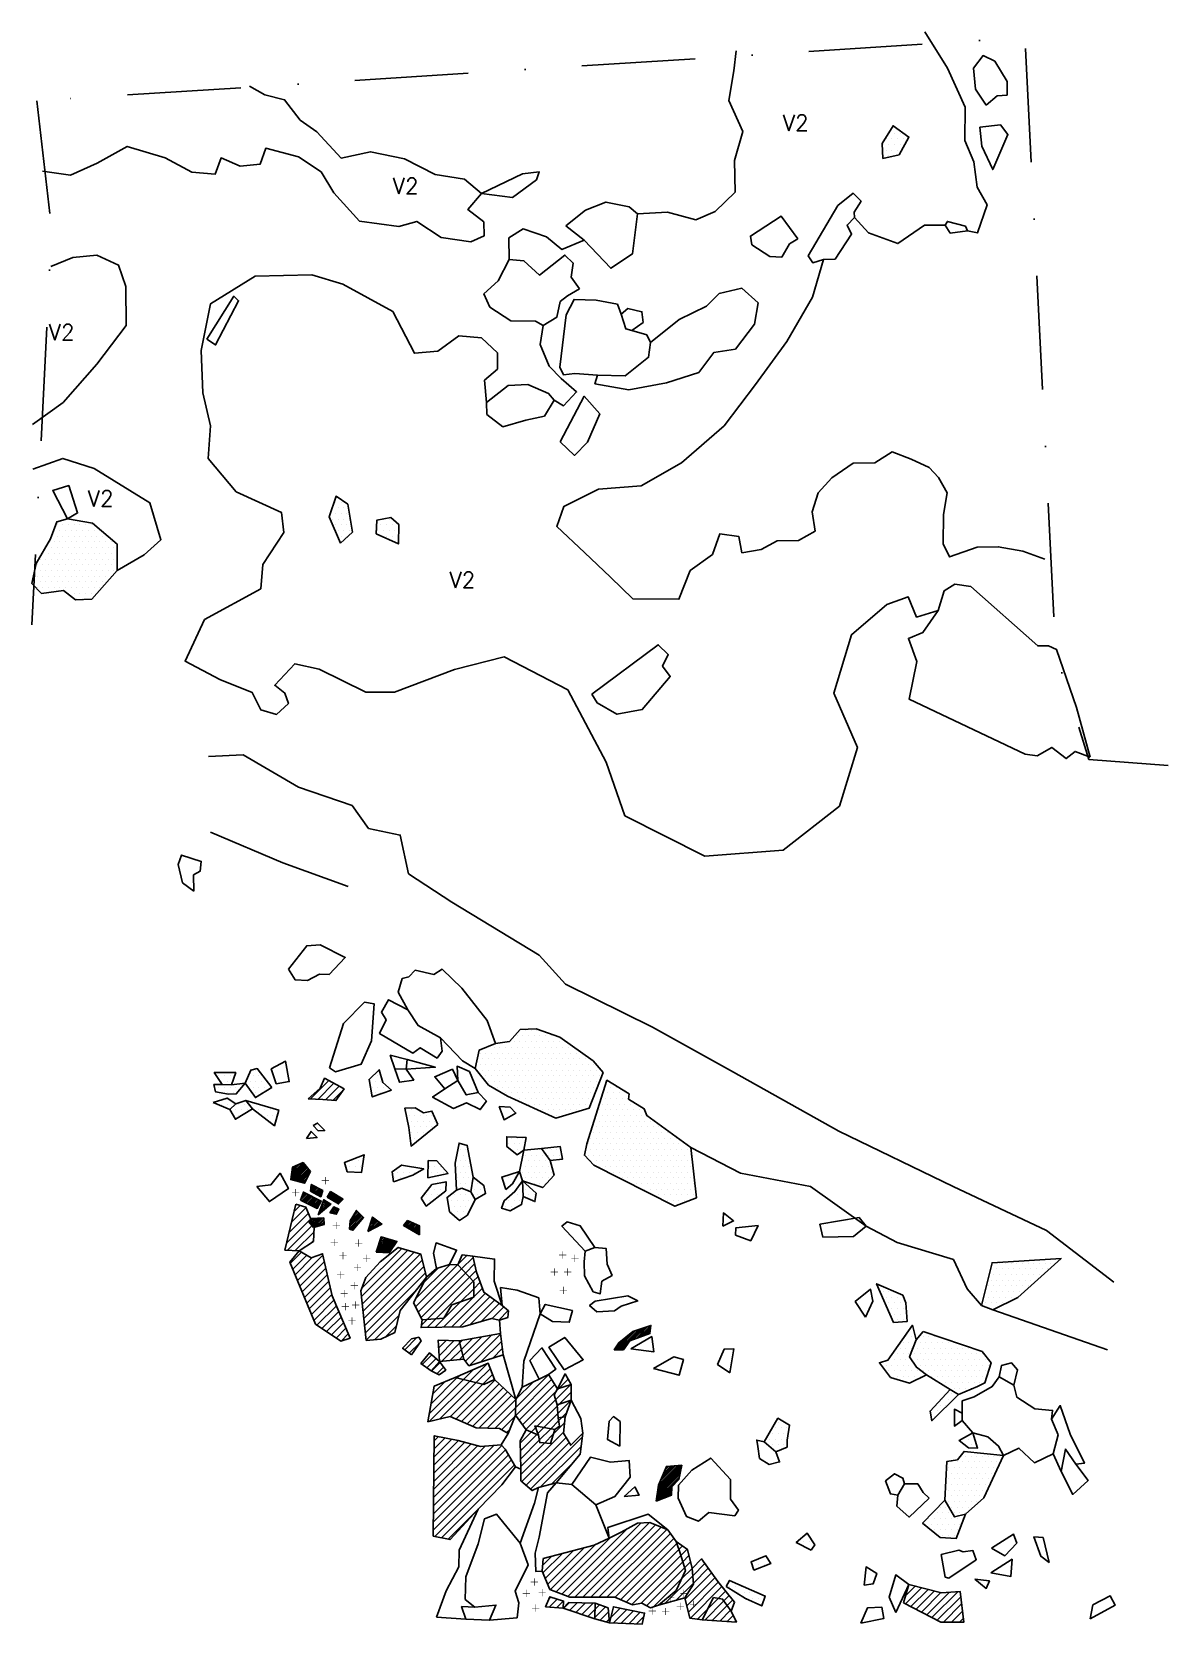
# Model space of a CAD drawing. Header units: metres. Extents: x -439 to -189, y -1561 to -1210.
import ezdxf

# ---------------------------------------------------------------- set-up
doc = ezdxf.new("R2010")
doc.units = ezdxf.units.M
doc.header["$LTSCALE"] = 25
doc.header["$MEASUREMENT"] = 0
doc.linetypes.add('STRICHPUNKTX2', pattern=[2, 1, -0.5, 0, -0.5])
doc.layers.get('0').update_dxf_attribs({"linetype": 'CONTINUOUS'})
for name, color, linetype in [('BEFUND', 1, 'CONTINUOUS'), ('BEFUNDSCHRAFF', 1, 'CONTINUOUS'), ('FEUER', 1, 'CONTINUOUS'), ('GRABUNGSGRENZE', 3, 'STRICHPUNKTX2'), ('KNOCHEN', 2, 'CONTINUOUS'), ('KNOCHENSCHRAFF', 2, 'CONTINUOUS'), ('STEINE', 4, 'CONTINUOUS'), ('STEINESCHRAFF', 4, 'CONTINUOUS')]:
    doc.layers.add(name, color=color, linetype=linetype)
doc.styles.get("Standard").update_dxf_attribs({"font": 'txt.shx'})

msp = doc.modelspace()

# ---------------------------------------------------------------- texts
at = {"layer": 'BEFUNDSCHRAFF'}
for p in [(-273.36, -1231.97), (-359.24, -1245.87), (-434.98, -1278.07), (-426.39, -1314.66), (-346.75, -1332.59)]:
    msp.add_text('V2', height=3.5, dxfattribs=at).set_placement(p)

# ---------------------------------------------------------------- blocks, each defined once
blk = doc.blocks.new('*X1')
at = {"color": 0}
for p, q in [((-381.69, -1462.85), (-378.53, -1459.7)), ((-381.63, -1462.44), (-378.69, -1459.5)), ((-381.57, -1462.03), (-378.85, -1459.31)), ((-381.51, -1461.61), (-379.06, -1459.16)), ((-381.45, -1461.2), (-379.67, -1459.42)), ((-381.41, -1462.93), (-378.37, -1459.89)), ((-381.38, -1460.78), (-380.28, -1459.68)), ((-381.32, -1460.37), (-380.89, -1459.93)), ((-381.13, -1463), (-378.21, -1460.08)), ((-380.85, -1463.08), (-378.05, -1460.28)), ((-380.57, -1463.15), (-377.89, -1460.47)), ((-380.29, -1463.23), (-377.73, -1460.67)), ((-380.01, -1463.3), (-377.57, -1460.86)), ((-379.73, -1463.37), (-377.41, -1461.06)), ((-379.45, -1463.45), (-377.6, -1461.59)), ((-379.18, -1463.52), (-377.95, -1462.3)), ((-378.9, -1463.6), (-378.31, -1463.01)), ((-377.28, -1465.17), (-376.46, -1464.35)), ((-377.25, -1465.49), (-376.23, -1464.47)), ((-377.24, -1464.77), (-376.69, -1464.22)), ((-377.2, -1464.38), (-376.92, -1464.1)), ((-377.16, -1463.98), (-377.15, -1463.98)), ((-377.02, -1465.61), (-376, -1464.59)), ((-376.79, -1465.73), (-375.77, -1464.71)), ((-376.55, -1465.85), (-375.54, -1464.84)), ((-376.32, -1465.97), (-375.31, -1464.96)), ((-376.09, -1466.09), (-375.08, -1465.08)), ((-375.86, -1466.22), (-374.85, -1465.21)), ((-379.52, -1467.4), (-378.12, -1466)), ((-379.38, -1466.91), (-378.35, -1465.88)), ((-379.28, -1467.52), (-377.88, -1466.12)), ((-379.17, -1466.35), (-378.58, -1465.76)), ((-379.05, -1467.64), (-377.65, -1466.24)), ((-378.96, -1465.78), (-378.82, -1465.64)), ((-378.81, -1467.76), (-377.41, -1466.36)), ((-378.57, -1467.87), (-377.18, -1466.48)), ((-378.34, -1467.99), (-376.94, -1466.59)), ((-378.1, -1468.11), (-376.71, -1466.71)), ((-377.86, -1468.22), (-376.47, -1466.83)), ((-377.63, -1468.34), (-376.24, -1466.95)), ((-377.39, -1468.46), (-376, -1467.07)), ((-377.15, -1468.57), (-375.77, -1467.19)), ((-376.92, -1468.69), (-375.54, -1467.31)), ((-376.68, -1468.81), (-375.3, -1467.43)), ((-376.44, -1468.92), (-375.07, -1467.55)), ((-376.21, -1469.04), (-375.21, -1468.05)), ((-375.63, -1466.34), (-374.7, -1465.41)), ((-375.49, -1470.1), (-373.34, -1467.95)), ((-375.44, -1470.4), (-373.12, -1468.08)), ((-375.39, -1466.46), (-374.86, -1465.92)), ((-375.27, -1469.52), (-373.56, -1467.81)), ((-375.16, -1466.58), (-375.01, -1466.43)), ((-375.05, -1468.94), (-373.78, -1467.68)), ((-374.83, -1468.37), (-374, -1467.54)), ((-374.61, -1467.79), (-374.22, -1467.41)), ((-373.6, -1466.79), (-372.55, -1465.74)), ((-373.48, -1468.79), (-372.91, -1468.21)), ((-373.38, -1466.92), (-372.33, -1465.87)), ((-373.37, -1466.2), (-372.77, -1465.61)), ((-373.15, -1467.05), (-372.11, -1466.01)), ((-372.93, -1467.18), (-371.9, -1466.14)), ((-372.71, -1467.31), (-371.68, -1466.28)), ((-372.48, -1467.44), (-371.46, -1466.41)), ((-372.26, -1467.57), (-371.24, -1466.55)), ((-372.03, -1467.7), (-371.02, -1466.68)), ((-371.81, -1467.83), (-370.8, -1466.81)), ((-371.59, -1467.96), (-370.58, -1466.95)), ((-371.36, -1468.09), (-370.36, -1467.08)), ((-377.61, -1472.21), (-376.8, -1471.4)), ((-377.45, -1472.41), (-376.43, -1471.39)), ((-377.3, -1472.6), (-376.06, -1471.37)), ((-377.14, -1472.8), (-375.7, -1471.36)), ((-376.98, -1473), (-375.33, -1471.35)), ((-376.82, -1473.19), (-374.96, -1471.33)), ((-376.67, -1473.39), (-374.6, -1471.32)), ((-376.19, -1473.27), (-374.4, -1471.48)), ((-375.97, -1469.16), (-375.62, -1468.8)), ((-375.7, -1473.13), (-374.38, -1471.81)), ((-375.21, -1472.99), (-374.36, -1472.14)), ((-373.04, -1470.11), (-371.93, -1469)), ((-372.82, -1470.25), (-371.69, -1469.12)), ((-372.53, -1470.31), (-371.44, -1469.23)), ((-372.37, -1469.09), (-372.17, -1468.89)), ((-372.24, -1470.38), (-371.2, -1469.34)), ((-371.95, -1470.44), (-371.32, -1469.81)), ((-368.75, -1473.6), (-366.01, -1470.86)), ((-368.72, -1473.22), (-366.19, -1470.69)), ((-368.68, -1472.83), (-366.36, -1470.51)), ((-368.65, -1472.44), (-366.54, -1470.33)), ((-368.61, -1472.06), (-366.72, -1470.16)), ((-368.61, -1473.82), (-365.83, -1471.04)), ((-368.34, -1473.9), (-365.66, -1471.22)), ((-368.2, -1471.29), (-366.89, -1469.98)), ((-367.69, -1470.43), (-367.07, -1469.8)), ((-364.69, -1474.14), (-362.53, -1471.98)), ((-364.51, -1473.61), (-362.73, -1471.82)), ((-364.33, -1473.07), (-362.93, -1471.67)), ((-364.18, -1473.99), (-362.32, -1472.13)), ((-364.15, -1472.54), (-363.13, -1471.52)), ((-363.97, -1472), (-363.33, -1471.37)), ((-363.78, -1471.47), (-363.54, -1471.22)), ((-356.81, -1472.98), (-355.8, -1471.97)), ((-356.59, -1473.11), (-355.55, -1472.07)), ((-356.36, -1473.24), (-355.31, -1472.18)), ((-374.72, -1472.85), (-374.33, -1472.47)), ((-368.08, -1473.99), (-367.45, -1473.37)), ((-363.44, -1473.6), (-362.12, -1472.28)), ((-362.7, -1473.21), (-361.92, -1472.43)), ((-362.27, -1477.03), (-360.98, -1475.73)), ((-362.11, -1476.51), (-361.25, -1475.65)), ((-361.96, -1472.82), (-361.72, -1472.58)), ((-361.94, -1475.99), (-361.53, -1475.57)), ((-356.14, -1473.37), (-355.06, -1472.29)), ((-355.92, -1473.5), (-354.81, -1472.39)), ((-355.69, -1473.63), (-354.56, -1472.5)), ((-355.47, -1473.76), (-354.32, -1472.61)), ((-355.24, -1473.89), (-354.07, -1472.71)), ((-355.02, -1474.02), (-353.82, -1472.82)), ((-354.8, -1474.15), (-353.58, -1472.93)), ((-354.57, -1474.28), (-353.38, -1473.08)), ((-354.35, -1474.41), (-353.37, -1473.42)), ((-354.13, -1474.54), (-353.36, -1473.77)), ((-353.9, -1474.67), (-353.35, -1474.11)), ((-353.68, -1474.8), (-353.34, -1474.46)), ((-353.46, -1474.93), (-353.33, -1474.8)), ((-362.77, -1478.58), (-360.15, -1475.96)), ((-362.7, -1478.87), (-359.87, -1476.04)), ((-362.6, -1478.06), (-360.42, -1475.88)), ((-362.44, -1477.54), (-360.7, -1475.81)), ((-362.37, -1478.89), (-359.6, -1476.12)), ((-362.03, -1478.91), (-359.32, -1476.19)), ((-361.7, -1478.93), (-359.04, -1476.27)), ((-361.36, -1478.95), (-358.77, -1476.35)), ((-361.03, -1478.96), (-358.49, -1476.43)), ((-360.69, -1478.98), (-358.59, -1476.88)), ((-360.36, -1479), (-359.28, -1477.92)), ((-360.02, -1479.02), (-359.97, -1478.97)), ((-310.25, -1500.31), (-306.15, -1496.21)), ((-309.9, -1500.31), (-305.62, -1496.04)), ((-309.54, -1500.31), (-305.09, -1495.86)), ((-309.19, -1500.31), (-304.56, -1495.69)), ((-306.74, -1498.22), (-304.03, -1495.51)), ((-306.2, -1498.02), (-303.5, -1495.33)), ((-305.65, -1497.83), (-302.98, -1495.16)), ((-305.1, -1497.64), (-302.45, -1494.98)), ((-304.55, -1497.44), (-302.45, -1495.33)), ((-304, -1497.25), (-302.49, -1495.73)), ((-303.45, -1497.05), (-302.54, -1496.13)), ((-302.91, -1496.86), (-302.58, -1496.53)), ((-310.18, -1499.89), (-307.49, -1497.2)), ((-309.51, -1498.86), (-309.44, -1498.79)), ((-308.84, -1500.31), (-307.48, -1498.95)), ((-308.48, -1500.31), (-308.28, -1500.11)), ((-301.22, -1533.36), (-296.14, -1528.27)), ((-301.15, -1532.93), (-296.04, -1527.82)), ((-301.08, -1532.51), (-295.95, -1527.38)), ((-301.02, -1532.09), (-295.86, -1526.93)), ((-300.95, -1531.67), (-295.76, -1526.48)), ((-300.88, -1531.24), (-295.67, -1526.03)), ((-300.81, -1530.82), (-295.74, -1525.75)), ((-300.74, -1530.4), (-296.12, -1525.78)), ((-300.59, -1529.89), (-296.51, -1525.81)), ((-300.34, -1529.29), (-296.89, -1525.84)), ((-300.09, -1528.68), (-297.27, -1525.87)), ((-299.83, -1528.08), (-297.65, -1525.9)), ((-299.58, -1527.47), (-298.03, -1525.93)), ((-299.33, -1526.87), (-298.42, -1525.95)), ((-299.08, -1526.26), (-298.8, -1525.98)), ((-301.07, -1533.56), (-296.23, -1528.72)), ((-300.49, -1533.34), (-297.8, -1530.64)), ((-299.92, -1533.11), (-297.81, -1531.01)), ((-299.34, -1532.89), (-297.83, -1531.37)), ((-298.76, -1532.67), (-297.84, -1531.74)), ((-298.19, -1532.44), (-297.85, -1532.1))]:
    blk.add_line(p, q, dxfattribs=at)
blk = doc.blocks.new('*X2')
at = {"color": 0}
for p, q in [((-377.37, -1445.1), (-373.32, -1441.05)), ((-375.68, -1445.18), (-372.18, -1441.67)), ((-374.02, -1445.28), (-371.03, -1442.3)), ((-372.39, -1445.43), (-370.18, -1443.21)), ((-380.97, -1469.92), (-379.6, -1468.54)), ((-382.62, -1476.87), (-377.26, -1471.51)), ((-382.07, -1474.55), (-377.78, -1470.26)), ((-381.52, -1472.23), (-378.3, -1469.01)), ((-382.4, -1478.42), (-376.98, -1473)), ((-380.72, -1478.5), (-376.57, -1474.36)), ((-381.75, -1481.3), (-379.31, -1478.86)), ((-377.28, -1476.83), (-376.7, -1476.25)), ((-366.09, -1488.62), (-355.9, -1478.43)), ((-366.04, -1486.8), (-357.26, -1478.03)), ((-365.92, -1490.22), (-354.54, -1478.84)), ((-365.75, -1491.82), (-353.18, -1479.25)), ((-381.24, -1482.56), (-378.18, -1479.5)), ((-380.73, -1483.81), (-376.89, -1479.97)), ((-380.21, -1485.07), (-374.62, -1479.47)), ((-379.7, -1486.32), (-374.29, -1480.92)), ((-379.19, -1487.58), (-373.97, -1482.36)), ((-365.58, -1493.42), (-352.75, -1480.59)), ((-365.41, -1495.02), (-352.4, -1482)), ((-354.25, -1489.15), (-346.63, -1481.54)), ((-354.2, -1490.88), (-344.96, -1481.63)), ((-353.61, -1492.05), (-344.08, -1482.53)), ((-352.4, -1485.54), (-349.16, -1482.29)), ((-344.91, -1481.58), (-342.91, -1479.58)), ((-344.08, -1482.53), (-341.56, -1480)), ((-343.23, -1483.44), (-341.22, -1481.43)), ((-378.67, -1488.83), (-373.64, -1483.8)), ((-378.16, -1490.08), (-373.32, -1485.24)), ((-365.24, -1496.61), (-352.05, -1483.42)), ((-353.01, -1493.22), (-343.23, -1483.44)), ((-351.69, -1493.67), (-342.37, -1484.35)), ((-349.78, -1493.53), (-341.51, -1485.26)), ((-342.37, -1484.35), (-340.89, -1482.86)), ((-341.51, -1485.26), (-340.45, -1484.19)), ((-341.42, -1486.93), (-339.97, -1485.48)), ((-377.65, -1491.34), (-372.99, -1486.68)), ((-377.13, -1492.59), (-372.67, -1488.13)), ((-376.62, -1493.85), (-372.18, -1489.41)), ((-365.07, -1498.21), (-354, -1487.14)), ((-349.87, -1495.38), (-344.21, -1489.72)), ((-348.07, -1495.35), (-341.44, -1488.72)), ((-346.28, -1495.32), (-338.84, -1487.89)), ((-344.48, -1495.3), (-337.83, -1488.64)), ((-344.21, -1489.72), (-341.42, -1486.93)), ((-342.26, -1494.85), (-336.81, -1489.39)), ((-341.44, -1488.72), (-341.42, -1488.7)), ((-341.42, -1488.7), (-339.5, -1486.78)), ((-375.93, -1494.92), (-371.65, -1490.65)), ((-374.87, -1495.63), (-371.13, -1491.89)), ((-373.8, -1496.34), (-370.6, -1493.13)), ((-363.22, -1498.13), (-357.89, -1492.79)), ((-339.77, -1494.12), (-335.79, -1490.14)), ((-337.37, -1493.48), (-334.79, -1490.91)), ((-335.89, -1493.78), (-333.82, -1491.71)), ((-372.74, -1497.04), (-370.07, -1494.37)), ((-371.68, -1497.75), (-369.54, -1495.61)), ((-360.87, -1497.54), (-358.46, -1495.13)), ((-352.91, -1494.89), (-351.69, -1493.67)), ((-351.66, -1495.41), (-349.78, -1493.53)), ((-370.54, -1498.38), (-369.02, -1496.85)), ((-356.61, -1500.35), (-353.92, -1497.66)), ((-355.59, -1501.1), (-353.28, -1498.79)), ((-349.22, -1498.27), (-349.14, -1498.19)), ((-349.13, -1499.95), (-347.45, -1498.26)), ((-349.04, -1501.63), (-345.76, -1498.34)), ((-348.53, -1502.88), (-344.48, -1498.83)), ((-346.58, -1502.7), (-344.12, -1500.24)), ((-344.48, -1498.83), (-343.92, -1498.27)), ((-344.12, -1500.24), (-341.77, -1497.89)), ((-343.77, -1501.65), (-339.62, -1497.5)), ((-343.22, -1502.87), (-337.46, -1497.12)), ((-342.41, -1503.83), (-335.5, -1496.92)), ((-339.81, -1503), (-335.31, -1498.5)), ((-337.22, -1502.18), (-335.13, -1500.08)), ((-352.74, -1503.55), (-350.62, -1501.43)), ((-351.71, -1504.3), (-349.69, -1502.27)), ((-350.67, -1505.02), (-348.8, -1503.15)), ((-344.63, -1502.52), (-343.77, -1501.65)), ((-342.26, -1507.22), (-338.41, -1503.37)), ((-351.17, -1514.36), (-343.69, -1506.88)), ((-351.13, -1516.08), (-342.26, -1507.22)), ((-350.81, -1512.23), (-345.11, -1506.54)), ((-349.47, -1505.59), (-348.04, -1504.16)), ((-345.33, -1515.59), (-336.74, -1507.01)), ((-345.11, -1506.54), (-344.64, -1506.06)), ((-343.69, -1506.88), (-341.53, -1504.72)), ((-340.84, -1507.57), (-337.77, -1504.49)), ((-339.42, -1507.91), (-337.28, -1505.78)), ((-332.17, -1513.04), (-324.91, -1505.78)), ((-332.16, -1514.79), (-324.25, -1506.88)), ((-322.69, -1508.86), (-320.65, -1506.82)), ((-321.39, -1505.79), (-321.29, -1505.69)), ((-350.45, -1510.1), (-347.69, -1507.35)), ((-348.84, -1515.56), (-340.84, -1507.57)), ((-346.57, -1515.06), (-339.42, -1507.91)), ((-344.09, -1516.12), (-335.83, -1507.86)), ((-342.85, -1516.64), (-334.91, -1508.71)), ((-341.61, -1517.17), (-333.99, -1509.56)), ((-340.19, -1517.52), (-333.07, -1510.41)), ((-332.04, -1511.14), (-328.35, -1507.45)), ((-331.41, -1515.82), (-323.58, -1507.99)), ((-330.67, -1516.84), (-323.25, -1509.42)), ((-323.39, -1511.33), (-320.08, -1508.02)), ((-323.25, -1509.42), (-322.69, -1508.86)), ((-322.55, -1512.26), (-319.97, -1509.67)), ((-320.08, -1508.02), (-320.01, -1507.95)), ((-338.47, -1517.57), (-332.16, -1511.26)), ((-336.76, -1517.63), (-332.17, -1513.04)), ((-329.92, -1517.86), (-323.39, -1511.33)), ((-327.48, -1517.19), (-323.03, -1512.74)), ((-323.03, -1512.74), (-322.55, -1512.26)), ((-322.92, -1514.39), (-319.95, -1511.43)), ((-321.94, -1515.18), (-320.95, -1514.2)), ((-335.29, -1517.92), (-332.32, -1514.96)), ((-328.73, -1518.44), (-327.8, -1517.5)), ((-327.8, -1517.5), (-327.48, -1517.19)), ((-327.32, -1518.79), (-325.97, -1517.45)), ((-326.98, -1520.23), (-324.46, -1517.71)), ((-325.97, -1517.45), (-322.92, -1514.39)), ((-324.46, -1517.71), (-322.73, -1515.97)), ((-323.81, -1518.82), (-321.4, -1516.42)), ((-322.73, -1515.97), (-321.94, -1515.18)), ((-350.21, -1529.31), (-341.97, -1521.07)), ((-350.19, -1527.53), (-343.37, -1520.7)), ((-350.17, -1525.74), (-344.76, -1520.33)), ((-350.16, -1523.95), (-346.23, -1520.03)), ((-350.14, -1522.17), (-347.71, -1519.74)), ((-350.12, -1520.38), (-349.19, -1519.45)), ((-334.17, -1518.57), (-333.45, -1517.85)), ((-331.15, -1520.86), (-328.73, -1518.44)), ((-331.11, -1522.58), (-327.52, -1518.99)), ((-331.07, -1524.31), (-326.98, -1520.23)), ((-331.03, -1526.04), (-325.85, -1520.86)), ((-331.01, -1527.79), (-321.6, -1518.38)), ((-330.81, -1529.35), (-321.08, -1519.62)), ((-329.86, -1530.17), (-320.42, -1520.73)), ((-328.9, -1530.99), (-317.51, -1519.6)), ((-327.52, -1518.99), (-327.32, -1518.79)), ((-325.85, -1520.86), (-323.81, -1518.82)), ((-350.32, -1540.03), (-333.73, -1523.44)), ((-350.3, -1538.24), (-334.39, -1522.33)), ((-350.28, -1536.46), (-335.25, -1521.42)), ((-350.27, -1534.67), (-337, -1521.4)), ((-350.25, -1532.88), (-338.91, -1521.55)), ((-350.23, -1531.1), (-340.58, -1521.45)), ((-349.98, -1541.45), (-333.08, -1524.55)), ((-326.68, -1530.53), (-317.76, -1521.61)), ((-348.49, -1541.74), (-332.42, -1525.66)), ((-324.24, -1529.86), (-319.58, -1525.2)), ((-347.01, -1542.02), (-340.73, -1535.74)), ((-320.72, -1554.62), (-304.54, -1538.44)), ((-319.14, -1554.81), (-302.7, -1538.37)), ((-323.26, -1553.63), (-311.31, -1541.68)), ((-321.99, -1554.12), (-307.65, -1539.78)), ((-317.38, -1554.81), (-301.42, -1538.86)), ((-315.61, -1554.81), (-300.16, -1539.36)), ((-313.84, -1554.82), (-298.89, -1539.87)), ((-312.08, -1554.82), (-298.07, -1540.81)), ((-310.32, -1554.83), (-297.34, -1541.85)), ((-326.23, -1547.75), (-324.3, -1545.82)), ((-326.17, -1549.47), (-321.9, -1545.19)), ((-325.65, -1550.71), (-319.49, -1544.56)), ((-325.13, -1551.96), (-317.09, -1543.92)), ((-324.53, -1553.13), (-314.6, -1543.2)), ((-309.09, -1555.37), (-296.7, -1542.98)), ((-307.86, -1555.9), (-296.25, -1544.3)), ((-306.63, -1556.44), (-295.82, -1545.63)), ((-296.7, -1542.98), (-296.51, -1542.79)), ((-296.25, -1544.3), (-295.47, -1543.51)), ((-295.82, -1545.63), (-294.42, -1544.24)), ((-295.4, -1546.98), (-294.03, -1545.61)), ((-304.55, -1556.13), (-295.4, -1546.98)), ((-303.35, -1556.69), (-294.99, -1548.34)), ((-295.67, -1550.78), (-293.34, -1548.45)), ((-294.99, -1548.34), (-293.68, -1547.03)), ((-293.19, -1550.08), (-290.52, -1547.4)), ((-293.05, -1551.7), (-289.78, -1548.43)), ((-301.82, -1556.93), (-295.67, -1550.78)), ((-299.27, -1556.15), (-293.19, -1550.08)), ((-296.81, -1555.46), (-293.05, -1551.7)), ((-294.84, -1555.26), (-289.05, -1549.46)), ((-294.49, -1556.67), (-288.31, -1550.5)), ((-294.13, -1558.09), (-287.56, -1551.52)), ((-293.71, -1559.43), (-286.76, -1552.48)), ((-246.35, -1556.27), (-242.81, -1552.73)), ((-246.34, -1554.49), (-244.23, -1552.38)), ((-245.66, -1552.04), (-245.65, -1552.03)), ((-324.84, -1555.21), (-324.41, -1554.77)), ((-324.83, -1556.96), (-323.07, -1555.2)), ((-323.21, -1557.11), (-321.73, -1555.64)), ((-321.62, -1557.29), (-320.32, -1555.99)), ((-320.29, -1557.72), (-318.6, -1556.03)), ((-318.96, -1558.16), (-316.87, -1556.08)), ((-317.63, -1558.6), (-315.15, -1556.13)), ((-290.56, -1559.82), (-286.34, -1555.6)), ((-289.91, -1557.4), (-287.56, -1555.05)), ((-287.56, -1555.05), (-285.96, -1553.45)), ((-286.34, -1555.6), (-285.16, -1554.42)), ((-285.61, -1556.64), (-284.36, -1555.39)), ((-245.19, -1556.87), (-241.4, -1553.08)), ((-244.02, -1557.47), (-239.98, -1553.43)), ((-242.86, -1558.08), (-238.56, -1553.78)), ((-241.69, -1558.68), (-236.7, -1553.69)), ((-240.53, -1559.28), (-234.79, -1553.55)), ((-239.36, -1559.88), (-234.19, -1554.72)), ((-238, -1560.29), (-233.99, -1556.28)), ((-316.3, -1559.04), (-314.68, -1557.42)), ((-314.97, -1559.48), (-314.73, -1559.24)), ((-314.73, -1559.24), (-312.43, -1556.94)), ((-314.68, -1557.42), (-313.73, -1556.47)), ((-313.6, -1559.88), (-311.76, -1558.03)), ((-312.23, -1560.27), (-311.61, -1559.65)), ((-311.24, -1559.29), (-309.16, -1557.21)), ((-310.69, -1560.5), (-307.69, -1557.5)), ((-310.67, -1556.95), (-310.64, -1556.91)), ((-308.99, -1560.56), (-306.22, -1557.8)), ((-307.28, -1560.63), (-304.75, -1558.1)), ((-305.57, -1560.69), (-303.95, -1559.06)), ((-292.15, -1559.64), (-289.91, -1557.4)), ((-288.91, -1559.93), (-285.61, -1556.64)), ((-287.25, -1560.04), (-284.89, -1557.68)), ((-285.6, -1560.16), (-284.28, -1558.84)), ((-284.89, -1557.68), (-284.51, -1557.3)), ((-236.23, -1560.29), (-233.8, -1557.85)), ((-234.46, -1560.29), (-233.6, -1559.42)), ((-283.94, -1560.27), (-283.7, -1560.02))]:
    blk.add_line(p, q, dxfattribs=at)
blk = doc.blocks.new('LB')
at = {"layer": 'FEUER', "const_width": 0.1}
for points in [[(0, 0), (0, -1.6)], [(-0.8, -0.8), (0.8, -0.8)]]:
    blk.add_lwpolyline(points, dxfattribs=at)
blk = doc.blocks.new('*X4')
at = {"color": 0}
for p, q in [((-331.25, -1430), (-331.25, -1430)), ((-330, -1430), (-330, -1430)), ((-328.75, -1430), (-328.75, -1430)), ((-327.5, -1430), (-327.5, -1430)), ((-333.75, -1432.5), (-333.75, -1432.5)), ((-332.5, -1432.5), (-332.5, -1432.5)), ((-331.875, -1431.25), (-331.875, -1431.25)), ((-331.25, -1432.5), (-331.25, -1432.5)), ((-330.625, -1431.25), (-330.625, -1431.25)), ((-330, -1432.5), (-330, -1432.5)), ((-329.375, -1431.25), (-329.375, -1431.25)), ((-328.75, -1432.5), (-328.75, -1432.5)), ((-328.125, -1431.25), (-328.125, -1431.25)), ((-327.5, -1432.5), (-327.5, -1432.5)), ((-326.875, -1431.25), (-326.875, -1431.25)), ((-326.25, -1432.5), (-326.25, -1432.5)), ((-325.625, -1431.25), (-325.625, -1431.25)), ((-325, -1432.5), (-325, -1432.5)), ((-324.375, -1431.25), (-324.375, -1431.25)), ((-323.75, -1432.5), (-323.75, -1432.5)), ((-322.5, -1432.5), (-322.5, -1432.5)), ((-321.25, -1432.5), (-321.25, -1432.5)), ((-340.625, -1436.25), (-340.625, -1436.25)), ((-340, -1435), (-340, -1435)), ((-339.375, -1436.25), (-339.375, -1436.25)), ((-338.75, -1435), (-338.75, -1435)), ((-338.125, -1433.75), (-338.125, -1433.75)), ((-338.125, -1436.25), (-338.125, -1436.25)), ((-337.5, -1435), (-337.5, -1435)), ((-336.875, -1433.75), (-336.875, -1433.75)), ((-336.875, -1436.25), (-336.875, -1436.25)), ((-336.25, -1435), (-336.25, -1435)), ((-335.625, -1433.75), (-335.625, -1433.75)), ((-335.625, -1436.25), (-335.625, -1436.25)), ((-335, -1435), (-335, -1435)), ((-334.375, -1433.75), (-334.375, -1433.75)), ((-334.375, -1436.25), (-334.375, -1436.25)), ((-333.75, -1435), (-333.75, -1435)), ((-333.125, -1433.75), (-333.125, -1433.75)), ((-333.125, -1436.25), (-333.125, -1436.25)), ((-332.5, -1435), (-332.5, -1435)), ((-331.875, -1433.75), (-331.875, -1433.75)), ((-331.875, -1436.25), (-331.875, -1436.25)), ((-331.25, -1435), (-331.25, -1435)), ((-330.625, -1433.75), (-330.625, -1433.75)), ((-330.625, -1436.25), (-330.625, -1436.25)), ((-330, -1435), (-330, -1435)), ((-329.375, -1433.75), (-329.375, -1433.75)), ((-329.375, -1436.25), (-329.375, -1436.25)), ((-328.75, -1435), (-328.75, -1435)), ((-328.125, -1433.75), (-328.125, -1433.75)), ((-328.125, -1436.25), (-328.125, -1436.25)), ((-327.5, -1435), (-327.5, -1435)), ((-326.875, -1433.75), (-326.875, -1433.75)), ((-326.875, -1436.25), (-326.875, -1436.25)), ((-326.25, -1435), (-326.25, -1435)), ((-325.625, -1433.75), (-325.625, -1433.75)), ((-325.625, -1436.25), (-325.625, -1436.25)), ((-325, -1435), (-325, -1435)), ((-324.375, -1433.75), (-324.375, -1433.75)), ((-324.375, -1436.25), (-324.375, -1436.25)), ((-323.75, -1435), (-323.75, -1435)), ((-323.125, -1433.75), (-323.125, -1433.75)), ((-323.125, -1436.25), (-323.125, -1436.25)), ((-322.5, -1435), (-322.5, -1435)), ((-321.875, -1433.75), (-321.875, -1433.75)), ((-321.875, -1436.25), (-321.875, -1436.25)), ((-321.25, -1435), (-321.25, -1435)), ((-320.625, -1433.75), (-320.625, -1433.75)), ((-320.625, -1436.25), (-320.625, -1436.25)), ((-320, -1435), (-320, -1435)), ((-319.375, -1433.75), (-319.375, -1433.75)), ((-319.375, -1436.25), (-319.375, -1436.25)), ((-318.75, -1435), (-318.75, -1435)), ((-318.125, -1436.25), (-318.125, -1436.25)), ((-316.875, -1436.25), (-316.875, -1436.25)), ((-362.5, -1440), (-362.5, -1440)), ((-340.625, -1438.75), (-340.625, -1438.75)), ((-340, -1437.5), (-340, -1437.5)), ((-339.375, -1438.75), (-339.375, -1438.75)), ((-338.75, -1437.5), (-338.75, -1437.5)), ((-338.75, -1440), (-338.75, -1440)), ((-338.125, -1438.75), (-338.125, -1438.75)), ((-337.5, -1437.5), (-337.5, -1437.5)), ((-337.5, -1440), (-337.5, -1440)), ((-336.875, -1438.75), (-336.875, -1438.75)), ((-336.25, -1437.5), (-336.25, -1437.5)), ((-336.25, -1440), (-336.25, -1440)), ((-335.625, -1438.75), (-335.625, -1438.75)), ((-335, -1437.5), (-335, -1437.5)), ((-335, -1440), (-335, -1440)), ((-334.375, -1438.75), (-334.375, -1438.75)), ((-333.75, -1437.5), (-333.75, -1437.5)), ((-333.75, -1440), (-333.75, -1440)), ((-333.125, -1438.75), (-333.125, -1438.75)), ((-332.5, -1437.5), (-332.5, -1437.5)), ((-332.5, -1440), (-332.5, -1440)), ((-331.875, -1438.75), (-331.875, -1438.75)), ((-331.25, -1437.5), (-331.25, -1437.5)), ((-331.25, -1440), (-331.25, -1440)), ((-330.625, -1438.75), (-330.625, -1438.75)), ((-330, -1437.5), (-330, -1437.5)), ((-330, -1440), (-330, -1440)), ((-329.375, -1438.75), (-329.375, -1438.75)), ((-328.75, -1437.5), (-328.75, -1437.5)), ((-328.75, -1440), (-328.75, -1440)), ((-328.125, -1438.75), (-328.125, -1438.75)), ((-327.5, -1437.5), (-327.5, -1437.5)), ((-327.5, -1440), (-327.5, -1440)), ((-326.875, -1438.75), (-326.875, -1438.75)), ((-326.25, -1437.5), (-326.25, -1437.5)), ((-326.25, -1440), (-326.25, -1440)), ((-325.625, -1438.75), (-325.625, -1438.75)), ((-325, -1437.5), (-325, -1437.5)), ((-325, -1440), (-325, -1440)), ((-324.375, -1438.75), (-324.375, -1438.75)), ((-323.75, -1437.5), (-323.75, -1437.5)), ((-323.75, -1440), (-323.75, -1440)), ((-323.125, -1438.75), (-323.125, -1438.75)), ((-322.5, -1437.5), (-322.5, -1437.5)), ((-322.5, -1440), (-322.5, -1440)), ((-321.875, -1438.75), (-321.875, -1438.75)), ((-321.25, -1437.5), (-321.25, -1437.5)), ((-321.25, -1440), (-321.25, -1440)), ((-320.625, -1438.75), (-320.625, -1438.75)), ((-320, -1437.5), (-320, -1437.5)), ((-320, -1440), (-320, -1440)), ((-319.375, -1438.75), (-319.375, -1438.75)), ((-318.75, -1437.5), (-318.75, -1437.5)), ((-318.75, -1440), (-318.75, -1440)), ((-318.125, -1438.75), (-318.125, -1438.75)), ((-317.5, -1437.5), (-317.5, -1437.5)), ((-317.5, -1440), (-317.5, -1440)), ((-316.875, -1438.75), (-316.875, -1438.75)), ((-316.25, -1437.5), (-316.25, -1437.5)), ((-316.25, -1440), (-316.25, -1440)), ((-315.625, -1438.75), (-315.625, -1438.75)), ((-315, -1437.5), (-315, -1437.5)), ((-315, -1440), (-315, -1440)), ((-314.375, -1438.75), (-314.375, -1438.75)), ((-313.75, -1440), (-313.75, -1440)), ((-363.75, -1442.5), (-363.75, -1442.5)), ((-363.125, -1441.25), (-363.125, -1441.25)), ((-363.125, -1443.75), (-363.125, -1443.75)), ((-362.5, -1442.5), (-362.5, -1442.5)), ((-361.875, -1441.25), (-361.875, -1441.25)), ((-361.875, -1443.75), (-361.875, -1443.75)), ((-361.25, -1442.5), (-361.25, -1442.5)), ((-338.125, -1441.25), (-338.125, -1441.25)), ((-336.875, -1441.25), (-336.875, -1441.25)), ((-336.25, -1442.5), (-336.25, -1442.5)), ((-335.625, -1441.25), (-335.625, -1441.25)), ((-335, -1442.5), (-335, -1442.5)), ((-334.375, -1441.25), (-334.375, -1441.25)), ((-334.375, -1443.75), (-334.375, -1443.75)), ((-333.75, -1442.5), (-333.75, -1442.5)), ((-333.125, -1441.25), (-333.125, -1441.25)), ((-333.125, -1443.75), (-333.125, -1443.75)), ((-332.5, -1442.5), (-332.5, -1442.5)), ((-331.875, -1441.25), (-331.875, -1441.25)), ((-331.875, -1443.75), (-331.875, -1443.75)), ((-331.25, -1442.5), (-331.25, -1442.5)), ((-330.625, -1441.25), (-330.625, -1441.25)), ((-330.625, -1443.75), (-330.625, -1443.75)), ((-330, -1442.5), (-330, -1442.5)), ((-329.375, -1441.25), (-329.375, -1441.25)), ((-329.375, -1443.75), (-329.375, -1443.75)), ((-328.75, -1442.5), (-328.75, -1442.5)), ((-328.125, -1441.25), (-328.125, -1441.25)), ((-328.125, -1443.75), (-328.125, -1443.75)), ((-327.5, -1442.5), (-327.5, -1442.5)), ((-326.875, -1441.25), (-326.875, -1441.25)), ((-326.875, -1443.75), (-326.875, -1443.75)), ((-326.25, -1442.5), (-326.25, -1442.5)), ((-325.625, -1441.25), (-325.625, -1441.25)), ((-325.625, -1443.75), (-325.625, -1443.75)), ((-325, -1442.5), (-325, -1442.5)), ((-324.375, -1441.25), (-324.375, -1441.25)), ((-324.375, -1443.75), (-324.375, -1443.75)), ((-323.75, -1442.5), (-323.75, -1442.5)), ((-323.125, -1441.25), (-323.125, -1441.25)), ((-323.125, -1443.75), (-323.125, -1443.75)), ((-322.5, -1442.5), (-322.5, -1442.5)), ((-321.875, -1441.25), (-321.875, -1441.25)), ((-321.875, -1443.75), (-321.875, -1443.75)), ((-321.25, -1442.5), (-321.25, -1442.5)), ((-320.625, -1441.25), (-320.625, -1441.25)), ((-320.625, -1443.75), (-320.625, -1443.75)), ((-320, -1442.5), (-320, -1442.5)), ((-319.375, -1441.25), (-319.375, -1441.25)), ((-319.375, -1443.75), (-319.375, -1443.75)), ((-318.75, -1442.5), (-318.75, -1442.5)), ((-318.125, -1441.25), (-318.125, -1441.25)), ((-318.125, -1443.75), (-318.125, -1443.75)), ((-317.5, -1442.5), (-317.5, -1442.5)), ((-316.875, -1441.25), (-316.875, -1441.25)), ((-316.875, -1443.75), (-316.875, -1443.75)), ((-316.25, -1442.5), (-316.25, -1442.5)), ((-315.625, -1441.25), (-315.625, -1441.25)), ((-315.625, -1443.75), (-315.625, -1443.75)), ((-315, -1442.5), (-315, -1442.5)), ((-314.375, -1441.25), (-314.375, -1441.25)), ((-312.5, -1442.5), (-312.5, -1442.5)), ((-311.875, -1441.25), (-311.875, -1441.25)), ((-311.875, -1443.75), (-311.875, -1443.75)), ((-311.25, -1442.5), (-311.25, -1442.5)), ((-310.625, -1443.75), (-310.625, -1443.75)), ((-310, -1442.5), (-310, -1442.5)), ((-309.375, -1443.75), (-309.375, -1443.75)), ((-308.125, -1443.75), (-308.125, -1443.75)), ((-356.25, -1447.5), (-356.25, -1447.5)), ((-355, -1447.5), (-355, -1447.5)), ((-353.75, -1447.5), (-353.75, -1447.5)), ((-332.5, -1445), (-332.5, -1445)), ((-331.25, -1445), (-331.25, -1445)), ((-330, -1445), (-330, -1445)), ((-329.375, -1446.25), (-329.375, -1446.25)), ((-328.75, -1445), (-328.75, -1445)), ((-328.125, -1446.25), (-328.125, -1446.25)), ((-327.5, -1445), (-327.5, -1445)), ((-326.875, -1446.25), (-326.875, -1446.25)), ((-326.25, -1445), (-326.25, -1445)), ((-326.25, -1447.5), (-326.25, -1447.5)), ((-325.625, -1446.25), (-325.625, -1446.25)), ((-325, -1445), (-325, -1445)), ((-325, -1447.5), (-325, -1447.5)), ((-324.375, -1446.25), (-324.375, -1446.25)), ((-323.75, -1445), (-323.75, -1445)), ((-323.75, -1447.5), (-323.75, -1447.5)), ((-323.125, -1446.25), (-323.125, -1446.25)), ((-322.5, -1445), (-322.5, -1445)), ((-322.5, -1447.5), (-322.5, -1447.5)), ((-321.875, -1446.25), (-321.875, -1446.25)), ((-321.25, -1445), (-321.25, -1445)), ((-321.25, -1447.5), (-321.25, -1447.5)), ((-320.625, -1446.25), (-320.625, -1446.25)), ((-320, -1445), (-320, -1445)), ((-320, -1447.5), (-320, -1447.5)), ((-319.375, -1446.25), (-319.375, -1446.25)), ((-318.75, -1445), (-318.75, -1445)), ((-318.75, -1447.5), (-318.75, -1447.5)), ((-318.125, -1446.25), (-318.125, -1446.25)), ((-317.5, -1445), (-317.5, -1445)), ((-317.5, -1447.5), (-317.5, -1447.5)), ((-316.875, -1446.25), (-316.875, -1446.25)), ((-316.25, -1445), (-316.25, -1445)), ((-315.625, -1446.25), (-315.625, -1446.25)), ((-313.75, -1447.5), (-313.75, -1447.5)), ((-313.125, -1446.25), (-313.125, -1446.25)), ((-312.5, -1445), (-312.5, -1445)), ((-312.5, -1447.5), (-312.5, -1447.5)), ((-311.875, -1446.25), (-311.875, -1446.25)), ((-311.25, -1445), (-311.25, -1445)), ((-311.25, -1447.5), (-311.25, -1447.5)), ((-310.625, -1446.25), (-310.625, -1446.25)), ((-310, -1445), (-310, -1445)), ((-310, -1447.5), (-310, -1447.5)), ((-309.375, -1446.25), (-309.375, -1446.25)), ((-308.75, -1445), (-308.75, -1445)), ((-308.75, -1447.5), (-308.75, -1447.5)), ((-308.125, -1446.25), (-308.125, -1446.25)), ((-307.5, -1445), (-307.5, -1445)), ((-307.5, -1447.5), (-307.5, -1447.5)), ((-306.875, -1446.25), (-306.875, -1446.25)), ((-306.25, -1447.5), (-306.25, -1447.5)), ((-305.625, -1446.25), (-305.625, -1446.25)), ((-305, -1447.5), (-305, -1447.5)), ((-355.625, -1448.75), (-355.625, -1448.75)), ((-355, -1450), (-355, -1450)), ((-354.375, -1448.75), (-354.375, -1448.75)), ((-353.75, -1450), (-353.75, -1450)), ((-353.125, -1448.75), (-353.125, -1448.75)), ((-352.5, -1450), (-352.5, -1450)), ((-351.875, -1448.75), (-351.875, -1448.75)), ((-351.25, -1450), (-351.25, -1450)), ((-350.625, -1448.75), (-350.625, -1448.75)), ((-350, -1450), (-350, -1450)), ((-324.375, -1448.75), (-324.375, -1448.75)), ((-323.125, -1448.75), (-323.125, -1448.75)), ((-321.875, -1448.75), (-321.875, -1448.75)), ((-314.375, -1448.75), (-314.375, -1448.75)), ((-313.75, -1450), (-313.75, -1450)), ((-313.125, -1448.75), (-313.125, -1448.75)), ((-312.5, -1450), (-312.5, -1450)), ((-311.875, -1448.75), (-311.875, -1448.75)), ((-311.25, -1450), (-311.25, -1450)), ((-310.625, -1448.75), (-310.625, -1448.75)), ((-310, -1450), (-310, -1450)), ((-309.375, -1448.75), (-309.375, -1448.75)), ((-308.75, -1450), (-308.75, -1450)), ((-308.125, -1448.75), (-308.125, -1448.75)), ((-307.5, -1450), (-307.5, -1450)), ((-306.875, -1448.75), (-306.875, -1448.75)), ((-306.25, -1450), (-306.25, -1450)), ((-305.625, -1448.75), (-305.625, -1448.75)), ((-305, -1450), (-305, -1450)), ((-304.375, -1448.75), (-304.375, -1448.75)), ((-303.75, -1450), (-303.75, -1450)), ((-302.5, -1450), (-302.5, -1450)), ((-355.625, -1451.25), (-355.625, -1451.25)), ((-355, -1452.5), (-355, -1452.5)), ((-354.375, -1451.25), (-354.375, -1451.25)), ((-354.375, -1453.75), (-354.375, -1453.75)), ((-353.75, -1452.5), (-353.75, -1452.5)), ((-353.125, -1451.25), (-353.125, -1451.25)), ((-353.125, -1453.75), (-353.125, -1453.75)), ((-352.5, -1452.5), (-352.5, -1452.5)), ((-351.875, -1451.25), (-351.875, -1451.25)), ((-350.625, -1451.25), (-350.625, -1451.25)), ((-333.125, -1453.75), (-333.125, -1453.75)), ((-331.875, -1453.75), (-331.875, -1453.75)), ((-330.625, -1453.75), (-330.625, -1453.75)), ((-315.625, -1453.75), (-315.625, -1453.75)), ((-315, -1452.5), (-315, -1452.5)), ((-314.375, -1451.25), (-314.375, -1451.25)), ((-314.375, -1453.75), (-314.375, -1453.75)), ((-313.75, -1452.5), (-313.75, -1452.5)), ((-313.125, -1451.25), (-313.125, -1451.25)), ((-313.125, -1453.75), (-313.125, -1453.75)), ((-312.5, -1452.5), (-312.5, -1452.5)), ((-311.875, -1451.25), (-311.875, -1451.25)), ((-311.875, -1453.75), (-311.875, -1453.75)), ((-311.25, -1452.5), (-311.25, -1452.5)), ((-310.625, -1451.25), (-310.625, -1451.25)), ((-310.625, -1453.75), (-310.625, -1453.75)), ((-310, -1452.5), (-310, -1452.5)), ((-309.375, -1451.25), (-309.375, -1451.25)), ((-309.375, -1453.75), (-309.375, -1453.75)), ((-308.75, -1452.5), (-308.75, -1452.5)), ((-308.125, -1451.25), (-308.125, -1451.25)), ((-308.125, -1453.75), (-308.125, -1453.75)), ((-307.5, -1452.5), (-307.5, -1452.5)), ((-306.875, -1451.25), (-306.875, -1451.25)), ((-306.875, -1453.75), (-306.875, -1453.75)), ((-306.25, -1452.5), (-306.25, -1452.5)), ((-305.625, -1451.25), (-305.625, -1451.25)), ((-305.625, -1453.75), (-305.625, -1453.75)), ((-305, -1452.5), (-305, -1452.5)), ((-304.375, -1451.25), (-304.375, -1451.25)), ((-304.375, -1453.75), (-304.375, -1453.75)), ((-303.75, -1452.5), (-303.75, -1452.5)), ((-303.125, -1451.25), (-303.125, -1451.25)), ((-303.125, -1453.75), (-303.125, -1453.75)), ((-302.5, -1452.5), (-302.5, -1452.5)), ((-301.875, -1451.25), (-301.875, -1451.25)), ((-301.875, -1453.75), (-301.875, -1453.75)), ((-301.25, -1452.5), (-301.25, -1452.5)), ((-300.625, -1451.25), (-300.625, -1451.25)), ((-300.625, -1453.75), (-300.625, -1453.75)), ((-300, -1452.5), (-300, -1452.5)), ((-299.375, -1453.75), (-299.375, -1453.75)), ((-298.75, -1452.5), (-298.75, -1452.5)), ((-298.125, -1453.75), (-298.125, -1453.75)), ((-296.875, -1453.75), (-296.875, -1453.75)), ((-355, -1455), (-355, -1455)), ((-345, -1457.5), (-345, -1457.5)), ((-344.375, -1456.25), (-344.375, -1456.25)), ((-343.75, -1457.5), (-343.75, -1457.5)), ((-343.125, -1456.25), (-343.125, -1456.25)), ((-342.5, -1457.5), (-342.5, -1457.5)), ((-333.75, -1455), (-333.75, -1455)), ((-333.125, -1456.25), (-333.125, -1456.25)), ((-332.5, -1455), (-332.5, -1455)), ((-331.875, -1456.25), (-331.875, -1456.25)), ((-331.25, -1455), (-331.25, -1455)), ((-330.625, -1456.25), (-330.625, -1456.25)), ((-330, -1457.5), (-330, -1457.5)), ((-328.75, -1457.5), (-328.75, -1457.5)), ((-328.125, -1456.25), (-328.125, -1456.25)), ((-327.5, -1457.5), (-327.5, -1457.5)), ((-326.875, -1456.25), (-326.875, -1456.25)), ((-326.25, -1457.5), (-326.25, -1457.5)), ((-325.625, -1456.25), (-325.625, -1456.25)), ((-325, -1457.5), (-325, -1457.5)), ((-324.375, -1456.25), (-324.375, -1456.25)), ((-323.75, -1457.5), (-323.75, -1457.5)), ((-323.125, -1456.25), (-323.125, -1456.25)), ((-322.5, -1457.5), (-322.5, -1457.5)), ((-316.25, -1455), (-316.25, -1455)), ((-316.25, -1457.5), (-316.25, -1457.5)), ((-315.625, -1456.25), (-315.625, -1456.25)), ((-315, -1455), (-315, -1455)), ((-315, -1457.5), (-315, -1457.5)), ((-314.375, -1456.25), (-314.375, -1456.25)), ((-313.75, -1455), (-313.75, -1455)), ((-313.75, -1457.5), (-313.75, -1457.5)), ((-313.125, -1456.25), (-313.125, -1456.25)), ((-312.5, -1455), (-312.5, -1455)), ((-312.5, -1457.5), (-312.5, -1457.5)), ((-311.875, -1456.25), (-311.875, -1456.25)), ((-311.25, -1455), (-311.25, -1455)), ((-311.25, -1457.5), (-311.25, -1457.5)), ((-310.625, -1456.25), (-310.625, -1456.25)), ((-310, -1455), (-310, -1455)), ((-310, -1457.5), (-310, -1457.5)), ((-309.375, -1456.25), (-309.375, -1456.25)), ((-308.75, -1455), (-308.75, -1455)), ((-308.75, -1457.5), (-308.75, -1457.5)), ((-308.125, -1456.25), (-308.125, -1456.25)), ((-307.5, -1455), (-307.5, -1455)), ((-307.5, -1457.5), (-307.5, -1457.5)), ((-306.875, -1456.25), (-306.875, -1456.25)), ((-306.25, -1455), (-306.25, -1455)), ((-306.25, -1457.5), (-306.25, -1457.5)), ((-305.625, -1456.25), (-305.625, -1456.25)), ((-305, -1455), (-305, -1455)), ((-305, -1457.5), (-305, -1457.5)), ((-304.375, -1456.25), (-304.375, -1456.25)), ((-303.75, -1455), (-303.75, -1455)), ((-303.75, -1457.5), (-303.75, -1457.5)), ((-303.125, -1456.25), (-303.125, -1456.25)), ((-302.5, -1455), (-302.5, -1455)), ((-302.5, -1457.5), (-302.5, -1457.5)), ((-301.875, -1456.25), (-301.875, -1456.25)), ((-301.25, -1455), (-301.25, -1455)), ((-301.25, -1457.5), (-301.25, -1457.5)), ((-300.625, -1456.25), (-300.625, -1456.25)), ((-300, -1455), (-300, -1455)), ((-300, -1457.5), (-300, -1457.5)), ((-299.375, -1456.25), (-299.375, -1456.25)), ((-298.75, -1455), (-298.75, -1455)), ((-298.75, -1457.5), (-298.75, -1457.5)), ((-298.125, -1456.25), (-298.125, -1456.25)), ((-297.5, -1455), (-297.5, -1455)), ((-297.5, -1457.5), (-297.5, -1457.5)), ((-296.875, -1456.25), (-296.875, -1456.25)), ((-296.25, -1455), (-296.25, -1455)), ((-296.25, -1457.5), (-296.25, -1457.5)), ((-295.625, -1456.25), (-295.625, -1456.25)), ((-295, -1455), (-295, -1455)), ((-295, -1457.5), (-295, -1457.5)), ((-294.375, -1456.25), (-294.375, -1456.25)), ((-293.75, -1457.5), (-293.75, -1457.5)), ((-368.75, -1460), (-368.75, -1460)), ((-368.125, -1458.75), (-368.125, -1458.75)), ((-367.5, -1460), (-367.5, -1460)), ((-366.875, -1458.75), (-366.875, -1458.75)), ((-366.875, -1461.25), (-366.875, -1461.25)), ((-366.25, -1460), (-366.25, -1460)), ((-358.125, -1461.25), (-358.125, -1461.25)), ((-357.5, -1460), (-357.5, -1460)), ((-356.875, -1461.25), (-356.875, -1461.25)), ((-356.25, -1460), (-356.25, -1460)), ((-355.625, -1461.25), (-355.625, -1461.25)), ((-354.375, -1461.25), (-354.375, -1461.25)), ((-351.25, -1460), (-351.25, -1460)), ((-350.625, -1458.75), (-350.625, -1458.75)), ((-350.625, -1461.25), (-350.625, -1461.25)), ((-350, -1460), (-350, -1460)), ((-349.375, -1461.25), (-349.375, -1461.25)), ((-348.75, -1460), (-348.75, -1460)), ((-348.125, -1461.25), (-348.125, -1461.25)), ((-345, -1460), (-345, -1460)), ((-344.375, -1458.75), (-344.375, -1458.75)), ((-344.375, -1461.25), (-344.375, -1461.25)), ((-343.75, -1460), (-343.75, -1460)), ((-343.125, -1458.75), (-343.125, -1458.75)), ((-343.125, -1461.25), (-343.125, -1461.25)), ((-342.5, -1460), (-342.5, -1460)), ((-341.875, -1461.25), (-341.875, -1461.25)), ((-330.625, -1458.75), (-330.625, -1458.75)), ((-330.625, -1461.25), (-330.625, -1461.25)), ((-330, -1460), (-330, -1460)), ((-329.375, -1458.75), (-329.375, -1458.75)), ((-329.375, -1461.25), (-329.375, -1461.25)), ((-328.75, -1460), (-328.75, -1460)), ((-328.125, -1458.75), (-328.125, -1458.75)), ((-328.125, -1461.25), (-328.125, -1461.25)), ((-327.5, -1460), (-327.5, -1460)), ((-326.875, -1458.75), (-326.875, -1458.75)), ((-326.875, -1461.25), (-326.875, -1461.25)), ((-326.25, -1460), (-326.25, -1460)), ((-325.625, -1458.75), (-325.625, -1458.75)), ((-325.625, -1461.25), (-325.625, -1461.25)), ((-325, -1460), (-325, -1460)), ((-324.375, -1461.25), (-324.375, -1461.25)), ((-315.625, -1458.75), (-315.625, -1458.75)), ((-314.375, -1458.75), (-314.375, -1458.75)), ((-313.75, -1460), (-313.75, -1460)), ((-313.125, -1458.75), (-313.125, -1458.75)), ((-312.5, -1460), (-312.5, -1460)), ((-311.875, -1458.75), (-311.875, -1458.75)), ((-311.875, -1461.25), (-311.875, -1461.25)), ((-311.25, -1460), (-311.25, -1460)), ((-310.625, -1458.75), (-310.625, -1458.75)), ((-310.625, -1461.25), (-310.625, -1461.25)), ((-310, -1460), (-310, -1460)), ((-309.375, -1458.75), (-309.375, -1458.75)), ((-309.375, -1461.25), (-309.375, -1461.25)), ((-308.75, -1460), (-308.75, -1460)), ((-308.125, -1458.75), (-308.125, -1458.75)), ((-308.125, -1461.25), (-308.125, -1461.25)), ((-307.5, -1460), (-307.5, -1460)), ((-306.875, -1458.75), (-306.875, -1458.75)), ((-306.875, -1461.25), (-306.875, -1461.25)), ((-306.25, -1460), (-306.25, -1460)), ((-305.625, -1458.75), (-305.625, -1458.75)), ((-305.625, -1461.25), (-305.625, -1461.25)), ((-305, -1460), (-305, -1460)), ((-304.375, -1458.75), (-304.375, -1458.75)), ((-304.375, -1461.25), (-304.375, -1461.25)), ((-303.75, -1460), (-303.75, -1460)), ((-303.125, -1458.75), (-303.125, -1458.75)), ((-303.125, -1461.25), (-303.125, -1461.25)), ((-302.5, -1460), (-302.5, -1460)), ((-301.875, -1458.75), (-301.875, -1458.75)), ((-301.875, -1461.25), (-301.875, -1461.25)), ((-301.25, -1460), (-301.25, -1460)), ((-300.625, -1458.75), (-300.625, -1458.75)), ((-300.625, -1461.25), (-300.625, -1461.25)), ((-300, -1460), (-300, -1460)), ((-299.375, -1458.75), (-299.375, -1458.75)), ((-299.375, -1461.25), (-299.375, -1461.25)), ((-298.75, -1460), (-298.75, -1460)), ((-298.125, -1458.75), (-298.125, -1458.75)), ((-298.125, -1461.25), (-298.125, -1461.25)), ((-297.5, -1460), (-297.5, -1460)), ((-296.875, -1458.75), (-296.875, -1458.75)), ((-296.875, -1461.25), (-296.875, -1461.25)), ((-296.25, -1460), (-296.25, -1460)), ((-295.625, -1458.75), (-295.625, -1458.75)), ((-295.625, -1461.25), (-295.625, -1461.25)), ((-295, -1460), (-295, -1460)), ((-294.375, -1458.75), (-294.375, -1458.75)), ((-294.375, -1461.25), (-294.375, -1461.25)), ((-293.75, -1460), (-293.75, -1460)), ((-293.125, -1461.25), (-293.125, -1461.25)), ((-358.75, -1462.5), (-358.75, -1462.5)), ((-357.5, -1462.5), (-357.5, -1462.5)), ((-351.25, -1465), (-351.25, -1465)), ((-350, -1465), (-350, -1465)), ((-349.375, -1463.75), (-349.375, -1463.75)), ((-348.75, -1465), (-348.75, -1465)), ((-348.125, -1463.75), (-348.125, -1463.75)), ((-345, -1462.5), (-345, -1462.5)), ((-345, -1465), (-345, -1465)), ((-344.375, -1463.75), (-344.375, -1463.75)), ((-343.75, -1462.5), (-343.75, -1462.5)), ((-343.75, -1465), (-343.75, -1465)), ((-343.125, -1463.75), (-343.125, -1463.75)), ((-342.5, -1462.5), (-342.5, -1462.5)), ((-342.5, -1465), (-342.5, -1465)), ((-341.875, -1463.75), (-341.875, -1463.75)), ((-341.25, -1465), (-341.25, -1465)), ((-340.625, -1463.75), (-340.625, -1463.75)), ((-340, -1465), (-340, -1465)), ((-335, -1462.5), (-335, -1462.5)), ((-334.375, -1463.75), (-334.375, -1463.75)), ((-333.75, -1462.5), (-333.75, -1462.5)), ((-333.125, -1463.75), (-333.125, -1463.75)), ((-332.5, -1462.5), (-332.5, -1462.5)), ((-331.25, -1465), (-331.25, -1465)), ((-330.625, -1463.75), (-330.625, -1463.75)), ((-330, -1462.5), (-330, -1462.5)), ((-330, -1465), (-330, -1465)), ((-328.75, -1462.5), (-328.75, -1462.5)), ((-328.75, -1465), (-328.75, -1465)), ((-328.125, -1463.75), (-328.125, -1463.75)), ((-327.5, -1462.5), (-327.5, -1462.5)), ((-326.875, -1463.75), (-326.875, -1463.75)), ((-326.25, -1462.5), (-326.25, -1462.5)), ((-325.625, -1463.75), (-325.625, -1463.75)), ((-325, -1462.5), (-325, -1462.5)), ((-308.75, -1462.5), (-308.75, -1462.5)), ((-307.5, -1462.5), (-307.5, -1462.5)), ((-306.875, -1463.75), (-306.875, -1463.75)), ((-306.25, -1462.5), (-306.25, -1462.5)), ((-305.625, -1463.75), (-305.625, -1463.75)), ((-305, -1462.5), (-305, -1462.5)), ((-304.375, -1463.75), (-304.375, -1463.75)), ((-303.75, -1462.5), (-303.75, -1462.5)), ((-303.75, -1465), (-303.75, -1465)), ((-303.125, -1463.75), (-303.125, -1463.75)), ((-302.5, -1462.5), (-302.5, -1462.5)), ((-302.5, -1465), (-302.5, -1465)), ((-301.875, -1463.75), (-301.875, -1463.75)), ((-301.25, -1462.5), (-301.25, -1462.5)), ((-301.25, -1465), (-301.25, -1465)), ((-300.625, -1463.75), (-300.625, -1463.75)), ((-300, -1462.5), (-300, -1462.5)), ((-300, -1465), (-300, -1465)), ((-299.375, -1463.75), (-299.375, -1463.75)), ((-298.75, -1462.5), (-298.75, -1462.5)), ((-298.75, -1465), (-298.75, -1465)), ((-298.125, -1463.75), (-298.125, -1463.75)), ((-297.5, -1462.5), (-297.5, -1462.5)), ((-297.5, -1465), (-297.5, -1465)), ((-296.875, -1463.75), (-296.875, -1463.75)), ((-296.25, -1462.5), (-296.25, -1462.5)), ((-296.25, -1465), (-296.25, -1465)), ((-295.625, -1463.75), (-295.625, -1463.75)), ((-295, -1462.5), (-295, -1462.5)), ((-295, -1465), (-295, -1465)), ((-294.375, -1463.75), (-294.375, -1463.75)), ((-293.75, -1462.5), (-293.75, -1462.5)), ((-293.75, -1465), (-293.75, -1465)), ((-293.125, -1463.75), (-293.125, -1463.75)), ((-352.5, -1467.5), (-352.5, -1467.5)), ((-351.875, -1466.25), (-351.875, -1466.25)), ((-351.25, -1467.5), (-351.25, -1467.5)), ((-350.625, -1466.25), (-350.625, -1466.25)), ((-349.375, -1466.25), (-349.375, -1466.25)), ((-346.25, -1467.5), (-346.25, -1467.5)), ((-345.625, -1466.25), (-345.625, -1466.25)), ((-345, -1467.5), (-345, -1467.5)), ((-344.375, -1466.25), (-344.375, -1466.25)), ((-343.75, -1467.5), (-343.75, -1467.5)), ((-343.125, -1466.25), (-343.125, -1466.25)), ((-342.5, -1467.5), (-342.5, -1467.5)), ((-341.875, -1466.25), (-341.875, -1466.25)), ((-341.25, -1467.5), (-341.25, -1467.5)), ((-340.625, -1466.25), (-340.625, -1466.25)), ((-339.375, -1466.25), (-339.375, -1466.25)), ((-333.75, -1467.5), (-333.75, -1467.5)), ((-333.125, -1466.25), (-333.125, -1466.25)), ((-332.5, -1467.5), (-332.5, -1467.5)), ((-331.875, -1466.25), (-331.875, -1466.25)), ((-331.25, -1467.5), (-331.25, -1467.5)), ((-330.625, -1466.25), (-330.625, -1466.25)), ((-329.375, -1466.25), (-329.375, -1466.25)), ((-328.125, -1466.25), (-328.125, -1466.25)), ((-301.875, -1466.25), (-301.875, -1466.25)), ((-300.625, -1466.25), (-300.625, -1466.25)), ((-299.375, -1466.25), (-299.375, -1466.25)), ((-298.75, -1467.5), (-298.75, -1467.5)), ((-298.125, -1466.25), (-298.125, -1466.25)), ((-297.5, -1467.5), (-297.5, -1467.5)), ((-296.875, -1466.25), (-296.875, -1466.25)), ((-296.25, -1467.5), (-296.25, -1467.5)), ((-295.625, -1466.25), (-295.625, -1466.25)), ((-295, -1467.5), (-295, -1467.5)), ((-294.375, -1466.25), (-294.375, -1466.25)), ((-293.125, -1466.25), (-293.125, -1466.25)), ((-346.875, -1468.75), (-346.875, -1468.75)), ((-346.25, -1470), (-346.25, -1470)), ((-345.625, -1468.75), (-345.625, -1468.75)), ((-345, -1470), (-345, -1470)), ((-344.375, -1468.75), (-344.375, -1468.75)), ((-344.375, -1471.25), (-344.375, -1471.25)), ((-343.75, -1470), (-343.75, -1470)), ((-343.125, -1468.75), (-343.125, -1468.75)), ((-342.5, -1470), (-342.5, -1470)), ((-341.875, -1468.75), (-341.875, -1468.75)), ((-334.375, -1468.75), (-334.375, -1468.75)), ((-333.125, -1468.75), (-333.125, -1468.75)), ((-331.875, -1468.75), (-331.875, -1468.75)), ((-227.5, -1482.5), (-227.5, -1482.5)), ((-226.875, -1481.25), (-226.875, -1481.25)), ((-226.25, -1482.5), (-226.25, -1482.5)), ((-225.625, -1481.25), (-225.625, -1481.25)), ((-225, -1482.5), (-225, -1482.5)), ((-224.375, -1481.25), (-224.375, -1481.25)), ((-223.75, -1482.5), (-223.75, -1482.5)), ((-223.125, -1481.25), (-223.125, -1481.25)), ((-222.5, -1482.5), (-222.5, -1482.5)), ((-221.875, -1481.25), (-221.875, -1481.25)), ((-221.25, -1482.5), (-221.25, -1482.5)), ((-220.625, -1481.25), (-220.625, -1481.25)), ((-220, -1482.5), (-220, -1482.5)), ((-219.375, -1481.25), (-219.375, -1481.25)), ((-218.75, -1482.5), (-218.75, -1482.5)), ((-218.125, -1481.25), (-218.125, -1481.25)), ((-217.5, -1482.5), (-217.5, -1482.5)), ((-216.875, -1481.25), (-216.875, -1481.25)), ((-216.25, -1482.5), (-216.25, -1482.5)), ((-215.625, -1481.25), (-215.625, -1481.25)), ((-215, -1482.5), (-215, -1482.5)), ((-214.375, -1481.25), (-214.375, -1481.25)), ((-251.875, -1486.25), (-251.875, -1486.25)), ((-228.125, -1486.25), (-228.125, -1486.25)), ((-227.5, -1485), (-227.5, -1485)), ((-226.875, -1483.75), (-226.875, -1483.75)), ((-226.875, -1486.25), (-226.875, -1486.25)), ((-226.25, -1485), (-226.25, -1485)), ((-225.625, -1483.75), (-225.625, -1483.75)), ((-225.625, -1486.25), (-225.625, -1486.25)), ((-225, -1485), (-225, -1485)), ((-224.375, -1483.75), (-224.375, -1483.75)), ((-224.375, -1486.25), (-224.375, -1486.25)), ((-223.75, -1485), (-223.75, -1485)), ((-223.125, -1483.75), (-223.125, -1483.75)), ((-223.125, -1486.25), (-223.125, -1486.25)), ((-222.5, -1485), (-222.5, -1485)), ((-221.875, -1483.75), (-221.875, -1483.75)), ((-221.875, -1486.25), (-221.875, -1486.25)), ((-221.25, -1485), (-221.25, -1485)), ((-220.625, -1483.75), (-220.625, -1483.75)), ((-220.625, -1486.25), (-220.625, -1486.25)), ((-220, -1485), (-220, -1485)), ((-219.375, -1483.75), (-219.375, -1483.75)), ((-219.375, -1486.25), (-219.375, -1486.25)), ((-218.75, -1485), (-218.75, -1485)), ((-218.125, -1483.75), (-218.125, -1483.75)), ((-217.5, -1485), (-217.5, -1485)), ((-216.875, -1483.75), (-216.875, -1483.75)), ((-251.25, -1487.5), (-251.25, -1487.5)), ((-250.625, -1488.75), (-250.625, -1488.75)), ((-250, -1487.5), (-250, -1487.5)), ((-249.375, -1488.75), (-249.375, -1488.75)), ((-248.125, -1488.75), (-248.125, -1488.75)), ((-246.875, -1488.75), (-246.875, -1488.75)), ((-228.75, -1487.5), (-228.75, -1487.5)), ((-228.125, -1488.75), (-228.125, -1488.75)), ((-227.5, -1487.5), (-227.5, -1487.5)), ((-226.875, -1488.75), (-226.875, -1488.75)), ((-226.25, -1487.5), (-226.25, -1487.5)), ((-225.625, -1488.75), (-225.625, -1488.75)), ((-225, -1487.5), (-225, -1487.5)), ((-224.375, -1488.75), (-224.375, -1488.75)), ((-223.75, -1487.5), (-223.75, -1487.5)), ((-223.125, -1488.75), (-223.125, -1488.75)), ((-222.5, -1487.5), (-222.5, -1487.5)), ((-221.875, -1488.75), (-221.875, -1488.75)), ((-221.25, -1487.5), (-221.25, -1487.5)), ((-250, -1490), (-250, -1490)), ((-249.375, -1491.25), (-249.375, -1491.25)), ((-248.75, -1490), (-248.75, -1490)), ((-248.75, -1492.5), (-248.75, -1492.5)), ((-248.125, -1491.25), (-248.125, -1491.25)), ((-247.5, -1490), (-247.5, -1490)), ((-247.5, -1492.5), (-247.5, -1492.5)), ((-246.875, -1491.25), (-246.875, -1491.25)), ((-246.25, -1492.5), (-246.25, -1492.5)), ((-228.75, -1490), (-228.75, -1490)), ((-227.5, -1490), (-227.5, -1490)), ((-226.875, -1491.25), (-226.875, -1491.25)), ((-226.25, -1490), (-226.25, -1490)), ((-225, -1490), (-225, -1490)), ((-248.125, -1493.75), (-248.125, -1493.75)), ((-246.875, -1493.75), (-246.875, -1493.75)), ((-245.625, -1496.25), (-245.625, -1496.25)), ((-247.5, -1500), (-247.5, -1500)), ((-246.875, -1498.75), (-246.875, -1498.75)), ((-246.25, -1497.5), (-246.25, -1497.5)), ((-246.25, -1500), (-246.25, -1500)), ((-245.625, -1498.75), (-245.625, -1498.75)), ((-245, -1497.5), (-245, -1497.5)), ((-245, -1500), (-245, -1500)), ((-244.375, -1498.75), (-244.375, -1498.75)), ((-243.75, -1500), (-243.75, -1500)), ((-243.125, -1498.75), (-243.125, -1498.75)), ((-242.5, -1497.5), (-242.5, -1497.5)), ((-242.5, -1500), (-242.5, -1500)), ((-241.875, -1498.75), (-241.875, -1498.75)), ((-241.25, -1497.5), (-241.25, -1497.5)), ((-241.25, -1500), (-241.25, -1500)), ((-240.625, -1498.75), (-240.625, -1498.75)), ((-240, -1497.5), (-240, -1497.5)), ((-240, -1500), (-240, -1500)), ((-239.375, -1498.75), (-239.375, -1498.75)), ((-238.75, -1500), (-238.75, -1500)), ((-238.125, -1498.75), (-238.125, -1498.75)), ((-237.5, -1500), (-237.5, -1500)), ((-236.875, -1498.75), (-236.875, -1498.75)), ((-236.25, -1500), (-236.25, -1500)), ((-235.625, -1498.75), (-235.625, -1498.75)), ((-235, -1500), (-235, -1500)), ((-233.75, -1500), (-233.75, -1500)), ((-232.5, -1500), (-232.5, -1500)), ((-250.625, -1503.75), (-250.625, -1503.75)), ((-250, -1502.5), (-250, -1502.5)), ((-249.375, -1503.75), (-249.375, -1503.75)), ((-248.75, -1502.5), (-248.75, -1502.5)), ((-248.125, -1501.25), (-248.125, -1501.25)), ((-248.125, -1503.75), (-248.125, -1503.75)), ((-247.5, -1502.5), (-247.5, -1502.5)), ((-246.875, -1501.25), (-246.875, -1501.25)), ((-246.875, -1503.75), (-246.875, -1503.75)), ((-246.25, -1502.5), (-246.25, -1502.5)), ((-245.625, -1501.25), (-245.625, -1501.25)), ((-245.625, -1503.75), (-245.625, -1503.75)), ((-245, -1502.5), (-245, -1502.5)), ((-244.375, -1501.25), (-244.375, -1501.25)), ((-244.375, -1503.75), (-244.375, -1503.75)), ((-243.75, -1502.5), (-243.75, -1502.5)), ((-243.125, -1501.25), (-243.125, -1501.25)), ((-243.125, -1503.75), (-243.125, -1503.75)), ((-242.5, -1502.5), (-242.5, -1502.5)), ((-241.875, -1501.25), (-241.875, -1501.25)), ((-241.875, -1503.75), (-241.875, -1503.75)), ((-241.25, -1502.5), (-241.25, -1502.5)), ((-240.625, -1501.25), (-240.625, -1501.25)), ((-240.625, -1503.75), (-240.625, -1503.75)), ((-240, -1502.5), (-240, -1502.5)), ((-239.375, -1501.25), (-239.375, -1501.25)), ((-239.375, -1503.75), (-239.375, -1503.75)), ((-238.75, -1502.5), (-238.75, -1502.5)), ((-238.125, -1501.25), (-238.125, -1501.25)), ((-238.125, -1503.75), (-238.125, -1503.75)), ((-237.5, -1502.5), (-237.5, -1502.5)), ((-236.875, -1501.25), (-236.875, -1501.25)), ((-236.875, -1503.75), (-236.875, -1503.75)), ((-236.25, -1502.5), (-236.25, -1502.5)), ((-235.625, -1501.25), (-235.625, -1501.25)), ((-235.625, -1503.75), (-235.625, -1503.75)), ((-235, -1502.5), (-235, -1502.5)), ((-234.375, -1501.25), (-234.375, -1501.25)), ((-234.375, -1503.75), (-234.375, -1503.75)), ((-233.75, -1502.5), (-233.75, -1502.5)), ((-233.125, -1501.25), (-233.125, -1501.25)), ((-233.125, -1503.75), (-233.125, -1503.75)), ((-232.5, -1502.5), (-232.5, -1502.5)), ((-231.875, -1501.25), (-231.875, -1501.25)), ((-231.875, -1503.75), (-231.875, -1503.75)), ((-231.25, -1502.5), (-231.25, -1502.5)), ((-230.625, -1501.25), (-230.625, -1501.25)), ((-230.625, -1503.75), (-230.625, -1503.75)), ((-230, -1502.5), (-230, -1502.5)), ((-229.375, -1501.25), (-229.375, -1501.25)), ((-229.375, -1503.75), (-229.375, -1503.75)), ((-228.75, -1502.5), (-228.75, -1502.5)), ((-228.125, -1503.75), (-228.125, -1503.75)), ((-250, -1505), (-250, -1505)), ((-249.375, -1506.25), (-249.375, -1506.25)), ((-248.75, -1505), (-248.75, -1505)), ((-248.125, -1506.25), (-248.125, -1506.25)), ((-247.5, -1505), (-247.5, -1505)), ((-246.875, -1506.25), (-246.875, -1506.25)), ((-246.25, -1505), (-246.25, -1505)), ((-245.625, -1506.25), (-245.625, -1506.25)), ((-245, -1505), (-245, -1505)), ((-244.375, -1506.25), (-244.375, -1506.25)), ((-243.75, -1505), (-243.75, -1505)), ((-243.125, -1506.25), (-243.125, -1506.25)), ((-242.5, -1505), (-242.5, -1505)), ((-241.25, -1505), (-241.25, -1505)), ((-240.625, -1506.25), (-240.625, -1506.25)), ((-240, -1505), (-240, -1505)), ((-239.375, -1506.25), (-239.375, -1506.25)), ((-238.75, -1505), (-238.75, -1505)), ((-238.125, -1506.25), (-238.125, -1506.25)), ((-237.5, -1505), (-237.5, -1505)), ((-236.875, -1506.25), (-236.875, -1506.25)), ((-236.25, -1505), (-236.25, -1505)), ((-235.625, -1506.25), (-235.625, -1506.25)), ((-235, -1505), (-235, -1505)), ((-234.375, -1506.25), (-234.375, -1506.25)), ((-233.75, -1505), (-233.75, -1505)), ((-233.125, -1506.25), (-233.125, -1506.25)), ((-232.5, -1505), (-232.5, -1505)), ((-231.875, -1506.25), (-231.875, -1506.25)), ((-231.25, -1505), (-231.25, -1505)), ((-230.625, -1506.25), (-230.625, -1506.25)), ((-230, -1505), (-230, -1505)), ((-229.375, -1506.25), (-229.375, -1506.25)), ((-228.75, -1505), (-228.75, -1505)), ((-238.75, -1507.5), (-238.75, -1507.5)), ((-237.5, -1507.5), (-237.5, -1507.5)), ((-236.875, -1508.75), (-236.875, -1508.75)), ((-236.25, -1507.5), (-236.25, -1507.5)), ((-236.25, -1510), (-236.25, -1510)), ((-235.625, -1508.75), (-235.625, -1508.75)), ((-235, -1507.5), (-235, -1507.5)), ((-235, -1510), (-235, -1510)), ((-234.375, -1508.75), (-234.375, -1508.75)), ((-233.75, -1507.5), (-233.75, -1507.5)), ((-233.125, -1508.75), (-233.125, -1508.75)), ((-232.5, -1507.5), (-232.5, -1507.5)), ((-231.875, -1508.75), (-231.875, -1508.75)), ((-231.25, -1507.5), (-231.25, -1507.5)), ((-230, -1507.5), (-230, -1507.5)), ((-240.625, -1513.75), (-240.625, -1513.75)), ((-239.375, -1513.75), (-239.375, -1513.75)), ((-238.75, -1512.5), (-238.75, -1512.5)), ((-238.125, -1511.25), (-238.125, -1511.25)), ((-237.5, -1512.5), (-237.5, -1512.5)), ((-236.875, -1511.25), (-236.875, -1511.25)), ((-275, -1517.5), (-275, -1517.5)), ((-274.375, -1516.25), (-274.375, -1516.25)), ((-273.75, -1517.5), (-273.75, -1517.5)), ((-273.125, -1516.25), (-273.125, -1516.25)), ((-272.5, -1517.5), (-272.5, -1517.5)), ((-240, -1515), (-240, -1515)), ((-276.25, -1520), (-276.25, -1520)), ((-275.625, -1518.75), (-275.625, -1518.75)), ((-275.625, -1521.25), (-275.625, -1521.25)), ((-275, -1520), (-275, -1520)), ((-274.375, -1518.75), (-274.375, -1518.75)), ((-274.375, -1521.25), (-274.375, -1521.25)), ((-273.75, -1520), (-273.75, -1520)), ((-273.125, -1518.75), (-273.125, -1518.75)), ((-273.125, -1521.25), (-273.125, -1521.25)), ((-272.5, -1520), (-272.5, -1520)), ((-233.75, -1520), (-233.75, -1520)), ((-233.125, -1521.25), (-233.125, -1521.25)), ((-232.5, -1520), (-232.5, -1520)), ((-231.875, -1521.25), (-231.875, -1521.25)), ((-231.25, -1520), (-231.25, -1520)), ((-275, -1522.5), (-275, -1522.5)), ((-233.125, -1523.75), (-233.125, -1523.75)), ((-231.875, -1523.75), (-231.875, -1523.75)), ((-230.625, -1523.75), (-230.625, -1523.75)), ((-229.375, -1523.75), (-229.375, -1523.75)), ((-228.125, -1523.75), (-228.125, -1523.75)), ((-226.875, -1523.75), (-226.875, -1523.75)), ((-225.625, -1523.75), (-225.625, -1523.75)), ((-236.875, -1526.25), (-236.875, -1526.25)), ((-236.25, -1525), (-236.25, -1525)), ((-236.25, -1527.5), (-236.25, -1527.5)), ((-235.625, -1526.25), (-235.625, -1526.25)), ((-235, -1525), (-235, -1525)), ((-235, -1527.5), (-235, -1527.5)), ((-234.375, -1526.25), (-234.375, -1526.25)), ((-233.75, -1525), (-233.75, -1525)), ((-233.75, -1527.5), (-233.75, -1527.5)), ((-233.125, -1526.25), (-233.125, -1526.25)), ((-232.5, -1525), (-232.5, -1525)), ((-232.5, -1527.5), (-232.5, -1527.5)), ((-231.875, -1526.25), (-231.875, -1526.25)), ((-231.25, -1525), (-231.25, -1525)), ((-231.25, -1527.5), (-231.25, -1527.5)), ((-230.625, -1526.25), (-230.625, -1526.25)), ((-230, -1525), (-230, -1525)), ((-230, -1527.5), (-230, -1527.5)), ((-229.375, -1526.25), (-229.375, -1526.25)), ((-228.75, -1525), (-228.75, -1525)), ((-228.75, -1527.5), (-228.75, -1527.5)), ((-228.125, -1526.25), (-228.125, -1526.25)), ((-227.5, -1525), (-227.5, -1525)), ((-227.5, -1527.5), (-227.5, -1527.5)), ((-226.875, -1526.25), (-226.875, -1526.25)), ((-226.25, -1525), (-226.25, -1525)), ((-237.5, -1530), (-237.5, -1530)), ((-236.875, -1528.75), (-236.875, -1528.75)), ((-236.875, -1531.25), (-236.875, -1531.25)), ((-236.25, -1530), (-236.25, -1530)), ((-235.625, -1528.75), (-235.625, -1528.75)), ((-235.625, -1531.25), (-235.625, -1531.25)), ((-235, -1530), (-235, -1530)), ((-234.375, -1528.75), (-234.375, -1528.75)), ((-234.375, -1531.25), (-234.375, -1531.25)), ((-233.75, -1530), (-233.75, -1530)), ((-233.125, -1528.75), (-233.125, -1528.75)), ((-233.125, -1531.25), (-233.125, -1531.25)), ((-232.5, -1530), (-232.5, -1530)), ((-231.875, -1528.75), (-231.875, -1528.75)), ((-231.875, -1531.25), (-231.875, -1531.25)), ((-231.25, -1530), (-231.25, -1530)), ((-230.625, -1528.75), (-230.625, -1528.75)), ((-230.625, -1531.25), (-230.625, -1531.25)), ((-230, -1530), (-230, -1530)), ((-229.375, -1528.75), (-229.375, -1528.75)), ((-229.375, -1531.25), (-229.375, -1531.25)), ((-228.75, -1530), (-228.75, -1530)), ((-228.125, -1528.75), (-228.125, -1528.75)), ((-238.75, -1535), (-238.75, -1535)), ((-237.5, -1532.5), (-237.5, -1532.5)), ((-237.5, -1535), (-237.5, -1535)), ((-236.875, -1533.75), (-236.875, -1533.75)), ((-236.25, -1532.5), (-236.25, -1532.5)), ((-236.25, -1535), (-236.25, -1535)), ((-235.625, -1533.75), (-235.625, -1533.75)), ((-235, -1532.5), (-235, -1532.5)), ((-235, -1535), (-235, -1535)), ((-234.375, -1533.75), (-234.375, -1533.75)), ((-233.75, -1532.5), (-233.75, -1532.5)), ((-233.75, -1535), (-233.75, -1535)), ((-233.125, -1533.75), (-233.125, -1533.75)), ((-232.5, -1532.5), (-232.5, -1532.5)), ((-232.5, -1535), (-232.5, -1535)), ((-231.875, -1533.75), (-231.875, -1533.75)), ((-231.25, -1532.5), (-231.25, -1532.5)), ((-230.625, -1533.75), (-230.625, -1533.75)), ((-230, -1532.5), (-230, -1532.5)), ((-241.875, -1538.75), (-241.875, -1538.75)), ((-241.25, -1537.5), (-241.25, -1537.5)), ((-240.625, -1538.75), (-240.625, -1538.75)), ((-240, -1537.5), (-240, -1537.5)), ((-239.375, -1536.25), (-239.375, -1536.25)), ((-239.375, -1538.75), (-239.375, -1538.75)), ((-238.75, -1537.5), (-238.75, -1537.5)), ((-238.125, -1536.25), (-238.125, -1536.25)), ((-238.125, -1538.75), (-238.125, -1538.75)), ((-237.5, -1537.5), (-237.5, -1537.5)), ((-236.875, -1536.25), (-236.875, -1536.25)), ((-236.875, -1538.75), (-236.875, -1538.75)), ((-236.25, -1537.5), (-236.25, -1537.5)), ((-235.625, -1536.25), (-235.625, -1536.25)), ((-235.625, -1538.75), (-235.625, -1538.75)), ((-235, -1537.5), (-235, -1537.5)), ((-234.375, -1536.25), (-234.375, -1536.25)), ((-234.375, -1538.75), (-234.375, -1538.75)), ((-233.75, -1537.5), (-233.75, -1537.5)), ((-233.125, -1536.25), (-233.125, -1536.25)), ((-268.125, -1541.25), (-268.125, -1541.25)), ((-240, -1540), (-240, -1540)), ((-238.75, -1540), (-238.75, -1540)), ((-238.125, -1541.25), (-238.125, -1541.25)), ((-237.5, -1540), (-237.5, -1540)), ((-236.875, -1541.25), (-236.875, -1541.25)), ((-236.25, -1540), (-236.25, -1540)), ((-235.625, -1541.25), (-235.625, -1541.25)), ((-235, -1540), (-235, -1540)), ((-270, -1542.5), (-270, -1542.5)), ((-268.75, -1542.5), (-268.75, -1542.5)), ((-268.125, -1543.75), (-268.125, -1543.75)), ((-267.5, -1542.5), (-267.5, -1542.5)), ((-266.875, -1543.75), (-266.875, -1543.75)), ((-280, -1547.5), (-280, -1547.5)), ((-278.75, -1547.5), (-278.75, -1547.5)), ((-278.125, -1546.25), (-278.125, -1546.25)), ((-277.5, -1547.5), (-277.5, -1547.5)), ((-276.875, -1546.25), (-276.875, -1546.25)), ((-276.25, -1547.5), (-276.25, -1547.5)), ((-285, -1552.5), (-285, -1552.5)), ((-283.75, -1552.5), (-283.75, -1552.5)), ((-282.5, -1552.5), (-282.5, -1552.5)), ((-283.125, -1553.75), (-283.125, -1553.75)), ((-281.875, -1553.75), (-281.875, -1553.75)), ((-281.25, -1555), (-281.25, -1555)), ((-280.625, -1553.75), (-280.625, -1553.75)), ((-280, -1555), (-280, -1555)), ((-279.375, -1553.75), (-279.375, -1553.75)), ((-278.75, -1555), (-278.75, -1555)), ((-278.125, -1556.25), (-278.125, -1556.25)), ((-277.5, -1555), (-277.5, -1555))]:
    blk.add_line(p, q, dxfattribs=at)
blk = doc.blocks.new('*X5')
at = {"color": 0}
for p, q in [((-371.875, -1313.75), (-371.875, -1313.75)), ((-370.625, -1313.75), (-370.625, -1313.75)), ((-372.5, -1315), (-372.5, -1315)), ((-372.5, -1317.5), (-372.5, -1317.5)), ((-371.875, -1316.25), (-371.875, -1316.25)), ((-371.25, -1315), (-371.25, -1315)), ((-371.25, -1317.5), (-371.25, -1317.5)), ((-370.625, -1316.25), (-370.625, -1316.25)), ((-370, -1315), (-370, -1315)), ((-370, -1317.5), (-370, -1317.5)), ((-369.375, -1316.25), (-369.375, -1316.25)), ((-368.75, -1317.5), (-368.75, -1317.5)), ((-361.25, -1317.5), (-361.25, -1317.5)), ((-360, -1317.5), (-360, -1317.5)), ((-434.375, -1321.25), (-434.375, -1321.25)), ((-433.75, -1320), (-433.75, -1320)), ((-433.125, -1318.75), (-433.125, -1318.75)), ((-433.125, -1321.25), (-433.125, -1321.25)), ((-432.5, -1320), (-432.5, -1320)), ((-431.875, -1318.75), (-431.875, -1318.75)), ((-431.875, -1321.25), (-431.875, -1321.25)), ((-431.25, -1320), (-431.25, -1320)), ((-430.625, -1318.75), (-430.625, -1318.75)), ((-430.625, -1321.25), (-430.625, -1321.25)), ((-430, -1320), (-430, -1320)), ((-429.375, -1318.75), (-429.375, -1318.75)), ((-429.375, -1321.25), (-429.375, -1321.25)), ((-428.75, -1320), (-428.75, -1320)), ((-428.125, -1318.75), (-428.125, -1318.75)), ((-428.125, -1321.25), (-428.125, -1321.25)), ((-427.5, -1320), (-427.5, -1320)), ((-426.875, -1318.75), (-426.875, -1318.75)), ((-426.875, -1321.25), (-426.875, -1321.25)), ((-426.25, -1320), (-426.25, -1320)), ((-425.625, -1318.75), (-425.625, -1318.75)), ((-425.625, -1321.25), (-425.625, -1321.25)), ((-425, -1320), (-425, -1320)), ((-424.375, -1321.25), (-424.375, -1321.25)), ((-423.75, -1320), (-423.75, -1320)), ((-423.125, -1321.25), (-423.125, -1321.25)), ((-371.875, -1318.75), (-371.875, -1318.75)), ((-371.25, -1320), (-371.25, -1320)), ((-370.625, -1318.75), (-370.625, -1318.75)), ((-370.625, -1321.25), (-370.625, -1321.25)), ((-370, -1320), (-370, -1320)), ((-369.375, -1318.75), (-369.375, -1318.75)), ((-369.375, -1321.25), (-369.375, -1321.25)), ((-368.75, -1320), (-368.75, -1320)), ((-362.5, -1320), (-362.5, -1320)), ((-361.875, -1318.75), (-361.875, -1318.75)), ((-361.25, -1320), (-361.25, -1320)), ((-360.625, -1318.75), (-360.625, -1318.75)), ((-360.625, -1321.25), (-360.625, -1321.25)), ((-360, -1320), (-360, -1320)), ((-359.375, -1318.75), (-359.375, -1318.75)), ((-359.375, -1321.25), (-359.375, -1321.25)), ((-358.75, -1320), (-358.75, -1320)), ((-358.125, -1318.75), (-358.125, -1318.75)), ((-358.125, -1321.25), (-358.125, -1321.25)), ((-436.25, -1325), (-436.25, -1325)), ((-435.625, -1323.75), (-435.625, -1323.75)), ((-435, -1325), (-435, -1325)), ((-434.375, -1323.75), (-434.375, -1323.75)), ((-433.75, -1322.5), (-433.75, -1322.5)), ((-433.75, -1325), (-433.75, -1325)), ((-433.125, -1323.75), (-433.125, -1323.75)), ((-432.5, -1322.5), (-432.5, -1322.5)), ((-432.5, -1325), (-432.5, -1325)), ((-431.875, -1323.75), (-431.875, -1323.75)), ((-431.25, -1322.5), (-431.25, -1322.5)), ((-431.25, -1325), (-431.25, -1325)), ((-430.625, -1323.75), (-430.625, -1323.75)), ((-430, -1322.5), (-430, -1322.5)), ((-430, -1325), (-430, -1325)), ((-429.375, -1323.75), (-429.375, -1323.75)), ((-428.75, -1322.5), (-428.75, -1322.5)), ((-428.75, -1325), (-428.75, -1325)), ((-428.125, -1323.75), (-428.125, -1323.75)), ((-427.5, -1322.5), (-427.5, -1322.5)), ((-427.5, -1325), (-427.5, -1325)), ((-426.875, -1323.75), (-426.875, -1323.75)), ((-426.25, -1322.5), (-426.25, -1322.5)), ((-426.25, -1325), (-426.25, -1325)), ((-425.625, -1323.75), (-425.625, -1323.75)), ((-425, -1322.5), (-425, -1322.5)), ((-425, -1325), (-425, -1325)), ((-424.375, -1323.75), (-424.375, -1323.75)), ((-423.75, -1322.5), (-423.75, -1322.5)), ((-423.75, -1325), (-423.75, -1325)), ((-423.125, -1323.75), (-423.125, -1323.75)), ((-422.5, -1322.5), (-422.5, -1322.5)), ((-422.5, -1325), (-422.5, -1325)), ((-421.875, -1323.75), (-421.875, -1323.75)), ((-421.25, -1322.5), (-421.25, -1322.5)), ((-421.25, -1325), (-421.25, -1325)), ((-420.625, -1323.75), (-420.625, -1323.75)), ((-420, -1325), (-420, -1325)), ((-358.75, -1322.5), (-358.75, -1322.5)), ((-437.5, -1327.5), (-437.5, -1327.5)), ((-436.875, -1326.25), (-436.875, -1326.25)), ((-436.25, -1327.5), (-436.25, -1327.5)), ((-435.625, -1326.25), (-435.625, -1326.25)), ((-435, -1327.5), (-435, -1327.5)), ((-434.375, -1326.25), (-434.375, -1326.25)), ((-433.75, -1327.5), (-433.75, -1327.5)), ((-433.125, -1326.25), (-433.125, -1326.25)), ((-432.5, -1327.5), (-432.5, -1327.5)), ((-431.875, -1326.25), (-431.875, -1326.25)), ((-431.25, -1327.5), (-431.25, -1327.5)), ((-430.625, -1326.25), (-430.625, -1326.25)), ((-430, -1327.5), (-430, -1327.5)), ((-429.375, -1326.25), (-429.375, -1326.25)), ((-428.75, -1327.5), (-428.75, -1327.5)), ((-428.125, -1326.25), (-428.125, -1326.25)), ((-427.5, -1327.5), (-427.5, -1327.5)), ((-426.875, -1326.25), (-426.875, -1326.25)), ((-426.25, -1327.5), (-426.25, -1327.5)), ((-425.625, -1326.25), (-425.625, -1326.25)), ((-425, -1327.5), (-425, -1327.5)), ((-424.375, -1326.25), (-424.375, -1326.25)), ((-423.75, -1327.5), (-423.75, -1327.5)), ((-423.125, -1326.25), (-423.125, -1326.25)), ((-422.5, -1327.5), (-422.5, -1327.5)), ((-421.875, -1326.25), (-421.875, -1326.25)), ((-421.25, -1327.5), (-421.25, -1327.5)), ((-420.625, -1326.25), (-420.625, -1326.25)), ((-420, -1327.5), (-420, -1327.5)), ((-438.125, -1331.25), (-438.125, -1331.25)), ((-437.5, -1330), (-437.5, -1330)), ((-436.875, -1328.75), (-436.875, -1328.75)), ((-436.875, -1331.25), (-436.875, -1331.25)), ((-436.25, -1330), (-436.25, -1330)), ((-435.625, -1328.75), (-435.625, -1328.75)), ((-435.625, -1331.25), (-435.625, -1331.25)), ((-435, -1330), (-435, -1330)), ((-434.375, -1328.75), (-434.375, -1328.75)), ((-434.375, -1331.25), (-434.375, -1331.25)), ((-433.75, -1330), (-433.75, -1330)), ((-433.125, -1328.75), (-433.125, -1328.75)), ((-433.125, -1331.25), (-433.125, -1331.25)), ((-432.5, -1330), (-432.5, -1330)), ((-431.875, -1328.75), (-431.875, -1328.75)), ((-431.875, -1331.25), (-431.875, -1331.25)), ((-431.25, -1330), (-431.25, -1330)), ((-430.625, -1328.75), (-430.625, -1328.75)), ((-430.625, -1331.25), (-430.625, -1331.25)), ((-430, -1330), (-430, -1330)), ((-429.375, -1328.75), (-429.375, -1328.75)), ((-429.375, -1331.25), (-429.375, -1331.25)), ((-428.75, -1330), (-428.75, -1330)), ((-428.125, -1328.75), (-428.125, -1328.75)), ((-428.125, -1331.25), (-428.125, -1331.25)), ((-427.5, -1330), (-427.5, -1330)), ((-426.875, -1328.75), (-426.875, -1328.75)), ((-426.875, -1331.25), (-426.875, -1331.25)), ((-426.25, -1330), (-426.25, -1330)), ((-425.625, -1328.75), (-425.625, -1328.75)), ((-425.625, -1331.25), (-425.625, -1331.25)), ((-425, -1330), (-425, -1330)), ((-424.375, -1328.75), (-424.375, -1328.75)), ((-424.375, -1331.25), (-424.375, -1331.25)), ((-423.75, -1330), (-423.75, -1330)), ((-423.125, -1328.75), (-423.125, -1328.75)), ((-423.125, -1331.25), (-423.125, -1331.25)), ((-422.5, -1330), (-422.5, -1330)), ((-421.875, -1328.75), (-421.875, -1328.75)), ((-421.25, -1330), (-421.25, -1330)), ((-420.625, -1328.75), (-420.625, -1328.75)), ((-437.5, -1332.5), (-437.5, -1332.5)), ((-436.25, -1332.5), (-436.25, -1332.5)), ((-435, -1332.5), (-435, -1332.5)), ((-433.75, -1332.5), (-433.75, -1332.5)), ((-432.5, -1332.5), (-432.5, -1332.5)), ((-431.25, -1332.5), (-431.25, -1332.5)), ((-430.625, -1333.75), (-430.625, -1333.75)), ((-430, -1332.5), (-430, -1332.5)), ((-429.375, -1333.75), (-429.375, -1333.75)), ((-428.75, -1332.5), (-428.75, -1332.5)), ((-428.75, -1335), (-428.75, -1335)), ((-428.125, -1333.75), (-428.125, -1333.75)), ((-427.5, -1332.5), (-427.5, -1332.5)), ((-427.5, -1335), (-427.5, -1335)), ((-426.875, -1333.75), (-426.875, -1333.75)), ((-426.25, -1332.5), (-426.25, -1332.5)), ((-426.25, -1335), (-426.25, -1335)), ((-425.625, -1333.75), (-425.625, -1333.75)), ((-425, -1332.5), (-425, -1332.5)), ((-424.375, -1333.75), (-424.375, -1333.75)), ((-423.75, -1332.5), (-423.75, -1332.5)), ((-397.5, -1440), (-397.5, -1440)), ((-396.25, -1440), (-396.25, -1440)), ((-395, -1440), (-395, -1440)), ((-390, -1440), (-390, -1440)), ((-389.375, -1438.75), (-389.375, -1438.75)), ((-388.75, -1440), (-388.75, -1440)), ((-397.5, -1442.5), (-397.5, -1442.5)), ((-396.875, -1441.25), (-396.875, -1441.25)), ((-396.875, -1443.75), (-396.875, -1443.75)), ((-396.25, -1442.5), (-396.25, -1442.5)), ((-395.625, -1441.25), (-395.625, -1441.25)), ((-395.625, -1443.75), (-395.625, -1443.75)), ((-395, -1442.5), (-395, -1442.5)), ((-394.375, -1443.75), (-394.375, -1443.75)), ((-393.75, -1442.5), (-393.75, -1442.5)), ((-392.5, -1442.5), (-392.5, -1442.5)), ((-390.625, -1441.25), (-390.625, -1441.25)), ((-390, -1442.5), (-390, -1442.5)), ((-389.375, -1441.25), (-389.375, -1441.25)), ((-389.375, -1443.75), (-389.375, -1443.75)), ((-388.75, -1442.5), (-388.75, -1442.5)), ((-388.125, -1441.25), (-388.125, -1441.25)), ((-388.125, -1443.75), (-388.125, -1443.75)), ((-387.5, -1442.5), (-387.5, -1442.5)), ((-386.25, -1442.5), (-386.25, -1442.5)), ((-396.875, -1446.25), (-396.875, -1446.25)), ((-395.625, -1446.25), (-395.625, -1446.25)), ((-395, -1447.5), (-395, -1447.5)), ((-394.375, -1446.25), (-394.375, -1446.25)), ((-393.75, -1447.5), (-393.75, -1447.5)), ((-393.125, -1446.25), (-393.125, -1446.25)), ((-392.5, -1447.5), (-392.5, -1447.5)), ((-391.875, -1446.25), (-391.875, -1446.25)), ((-391.25, -1447.5), (-391.25, -1447.5)), ((-390.625, -1446.25), (-390.625, -1446.25)), ((-389.375, -1446.25), (-389.375, -1446.25)), ((-388.75, -1447.5), (-388.75, -1447.5)), ((-387.5, -1447.5), (-387.5, -1447.5)), ((-386.25, -1447.5), (-386.25, -1447.5)), ((-385, -1447.5), (-385, -1447.5)), ((-393.125, -1448.75), (-393.125, -1448.75)), ((-388.125, -1448.75), (-388.125, -1448.75)), ((-386.875, -1448.75), (-386.875, -1448.75)), ((-386.25, -1450), (-386.25, -1450)), ((-385.625, -1448.75), (-385.625, -1448.75))]:
    blk.add_line(p, q, dxfattribs=at)
blk = doc.blocks.new('*X6')
at = {"color": 0}
for p, q in [((-250.625, -1233.75), (-250.625, -1233.75)), ((-250, -1232.5), (-250, -1232.5)), ((-249.375, -1233.75), (-249.375, -1233.75)), ((-248.75, -1232.5), (-248.75, -1232.5)), ((-248.125, -1233.75), (-248.125, -1233.75)), ((-247.5, -1232.5), (-247.5, -1232.5)), ((-246.875, -1233.75), (-246.875, -1233.75)), ((-251.25, -1235), (-251.25, -1235)), ((-250.625, -1236.25), (-250.625, -1236.25)), ((-250, -1235), (-250, -1235)), ((-249.375, -1236.25), (-249.375, -1236.25)), ((-248.75, -1235), (-248.75, -1235)), ((-248.125, -1236.25), (-248.125, -1236.25)), ((-247.5, -1235), (-247.5, -1235)), ((-251.25, -1237.5), (-251.25, -1237.5)), ((-250, -1237.5), (-250, -1237.5)), ((-248.75, -1237.5), (-248.75, -1237.5))]:
    blk.add_line(p, q, dxfattribs=at)

# ---------------------------------------------------------------- linework, layer by layer
at = {"layer": 'BEFUND'}
for points in [[(-242.08, -1210.2), (-237.14, -1218.2), (-233.23, -1226.81), (-233.29, -1234.1), (-231.3, -1238.84), (-230.59, -1244.39), (-228.41, -1248.27), (-230.5, -1254.48), (-232.69, -1254.02)], [(-305.33, -1250.23), (-298.76, -1249.93), (-292.5, -1251.57), (-288.22, -1249.74), (-283.88, -1245.46), (-284.03, -1238.54), (-282.19, -1232.17), (-285.24, -1225.34), (-284.11, -1218.77), (-283.65, -1214.39)], [(-436.35, -1240.84), (-430.19, -1241.76), (-424.28, -1239.12), (-417.7, -1235.41), (-409.35, -1237.91), (-403.44, -1241.07), (-398.35, -1241.54), (-397.02, -1237.97), (-392.85, -1239.76), (-388.41, -1239.3), (-387.19, -1235.84), (-380.01, -1237.68), (-374.97, -1241.05), (-372.22, -1245.64), (-366.52, -1251.86), (-357.91, -1253.04), (-353.94, -1251.92), (-348.59, -1255.44), (-342.07, -1256.46), (-339.11, -1255.14), (-339.21, -1252.03), (-342.73, -1249.28), (-339.72, -1245.77), (-332.89, -1246.64), (-327.59, -1242.77), (-326.98, -1241.04), (-330.65, -1241.45), (-339.72, -1245.77), (-343.43, -1242.66), (-349.9, -1241.63), (-356.62, -1238.16), (-364.11, -1236.58), (-370.58, -1238), (-375.93, -1232.23), (-379.64, -1229.63), (-383.05, -1225.15), (-387.38, -1224.07), (-390.74, -1222.13)], [(-237.63, -1252.79), (-242.17, -1252.74), (-248.03, -1256.81), (-254.5, -1254.46), (-257.6, -1251.09)], [(-333.57, -1260.34), (-333.71, -1255.55), (-330.5, -1253.57), (-325.41, -1255.31), (-322, -1258.11), (-317.06, -1256.08)], [(-438.54, -1296.62), (-431.76, -1291.79), (-424.37, -1283.39), (-417.94, -1274.84), (-417.99, -1266.23), (-419.61, -1261.59), (-424.35, -1259.34), (-429.7, -1259.85), (-434.49, -1261.83)], [(-264.44, -1260.31), (-266.84, -1268.61), (-272.45, -1278.33), (-279.39, -1287.85), (-286.27, -1296.91), (-295.66, -1305.06), (-304.58, -1310.14), (-313.95, -1310.9), (-321.54, -1314.66), (-323.13, -1319.09), (-317.02, -1324.8), (-311.32, -1330.26), (-306.38, -1335.05), (-296.24, -1335.11), (-293.79, -1328.8), (-288.85, -1325.24), (-287.21, -1320.7), (-283.04, -1321.32), (-282.38, -1324.89), (-278.1, -1324.13), (-274.58, -1322.24), (-269.89, -1322.15), (-266.27, -1320.11), (-266.88, -1315.88), (-265.55, -1311.66), (-262.55, -1308.35), (-257.91, -1305.14), (-253.12, -1305.05), (-249.29, -1302.65), (-245.12, -1304.29), (-241.15, -1306.08), (-239.11, -1308.32), (-237.18, -1311.68), (-238, -1316.42), (-238.05, -1322.89), (-236.68, -1325.79), (-230.57, -1323.61), (-225.93, -1323.56), (-220.53, -1324.54), (-215.69, -1326.27)], [(-239.19, -1337.61), (-243.93, -1339.03), (-245.76, -1334.6), (-250.5, -1336.28), (-258.25, -1342.94), (-262.13, -1355.78), (-256.95, -1367.75), (-260.88, -1380.64), (-273.32, -1390.36), (-290.54, -1391.67), (-308.16, -1382.78), (-312.22, -1371.01), (-320.71, -1355.06), (-334.72, -1347.81), (-345.67, -1350.6), (-358.82, -1355.53), (-365.19, -1355.58), (-375.42, -1350.53), (-380.82, -1349.3), (-385.21, -1354.03), (-382.97, -1355.77), (-382.21, -1358.06), (-384.86, -1360.45), (-388.27, -1359.48), (-390.15, -1355.66), (-397.33, -1352.8), (-404.97, -1348.77), (-400.68, -1339.6), (-388.3, -1332.79), (-387.83, -1327.44), (-383.24, -1320.41), (-383.7, -1316.03), (-393.68, -1311.49), (-399.88, -1304.14), (-399.32, -1296.91), (-401.04, -1289.68), (-401.44, -1280.35), (-399.34, -1270.06), (-389.56, -1264.01), (-377.02, -1263.72), (-370.25, -1265.76), (-359.25, -1271.78), (-354.47, -1280.96), (-349.33, -1280.5), (-344.69, -1277.14), (-339.7, -1277.56), (-336.18, -1280.87), (-336.14, -1284.44), (-339.04, -1286.88), (-338.59, -1291.82)], [(-323.71, -1291.28), (-321.62, -1292.5), (-318.77, -1289.45), (-322.13, -1286.54), (-324.78, -1283.79), (-326.76, -1279), (-326.09, -1274.82)], [(-419.88, -1328.78), (-413.96, -1325.32), (-410.29, -1322.02), (-412.68, -1313.86), (-424.95, -1306.36), (-431.88, -1304.11), (-438.5, -1306.45)], [(-200.51, -1485.48), (-215.32, -1474.06), (-235.89, -1464.36), (-261.05, -1452.21), (-284.22, -1439.2), (-302.04, -1429.3), (-321.23, -1419.86), (-326.98, -1413.49), (-346.23, -1401.8), (-355.8, -1395.53), (-357.58, -1387.02), (-364.55, -1385.58), (-368.17, -1380.49), (-379.98, -1376.45), (-392.15, -1369.36), (-399.79, -1369.76)], [(-399.35, -1386.42), (-383.46, -1393.16), (-369.05, -1398.37)], [(-293.6, -1455.8), (-282.71, -1461.46), (-267.27, -1464.38), (-255.01, -1473.11), (-248.18, -1476.73), (-235.81, -1480.46), (-232.76, -1486.93), (-229.6, -1490.55)], [(-227.16, -1491.57), (-201.9, -1500.31)]]:
    msp.add_lwpolyline(points, dxfattribs=at)
at = {"layer": 'GRABUNGSGRENZE', "flags": 128}
for points in [[(-188.53, -1371.69), (-206, -1370.4), (-213.32, -1346.96), (-220.02, -1211.49), (-437.56, -1225.35)], [(-437.56, -1225.35), (-434.33, -1253.73), (-438.69, -1340.74)]]:
    msp.add_lwpolyline(points, dxfattribs=at)
at = {"layer": 'KNOCHEN'}
for points in [[(-377.36, -1461.12), (-378.64, -1463.67), (-381.69, -1462.85), (-381.28, -1460.1), (-378.99, -1459.13), (-377.36, -1461.12)], [(-377.31, -1465.45), (-377.16, -1463.98), (-374.66, -1465.3), (-375.07, -1466.63), (-377.31, -1465.45)], [(-379.56, -1467.39), (-378.89, -1465.6), (-374.97, -1467.59), (-375.84, -1469.22), (-379.56, -1467.39)], [(-375.69, -1470.6), (-372.83, -1468.26), (-374.41, -1467.29), (-375.69, -1470.6)], [(-373.7, -1466.73), (-372.93, -1465.51), (-370.18, -1467.19), (-371.15, -1468.21), (-373.7, -1466.73)], [(-376.66, -1473.4), (-377.68, -1472.13), (-377.17, -1471.41), (-374.42, -1471.31), (-374.31, -1472.74), (-376.66, -1473.4)], [(-373.09, -1470.19), (-372.22, -1468.87), (-371.1, -1469.38), (-371.66, -1470.5), (-373.09, -1470.19)], [(-368.76, -1473.76), (-368.61, -1471.98), (-367.23, -1469.64), (-365.65, -1471.22), (-368, -1474.02), (-368.76, -1473.76)], [(-364.74, -1474.28), (-363.67, -1471.12), (-361.63, -1472.65), (-364.74, -1474.28)], [(-353.33, -1475), (-356.84, -1472.96), (-355.97, -1471.89), (-353.38, -1473.01), (-353.33, -1475)], [(-362.86, -1478.86), (-361.79, -1475.5), (-358.32, -1476.47), (-360.01, -1479.02), (-362.86, -1478.86)], [(-308.42, -1500.31), (-310.46, -1500.31), (-309.49, -1498.83), (-306.38, -1496.29), (-302.4, -1494.97), (-302.61, -1496.75), (-307.04, -1498.33), (-308.42, -1500.31)], [(-301.27, -1533.63), (-300.7, -1530.17), (-298.97, -1526), (-295.61, -1525.74), (-296.27, -1528.9), (-297.8, -1530.53), (-297.85, -1532.31), (-301.27, -1533.63)]]:
    msp.add_lwpolyline(points, dxfattribs=at)
at = {"layer": 'STEINE'}
for points in [[(-228.59, -1226.31), (-230.98, -1222.79), (-231.39, -1218.21), (-229.29, -1215.41), (-226.7, -1216.63), (-223.95, -1221.12), (-224, -1224.12), (-226.2, -1224.27), (-228.59, -1226.31)], [(-251.37, -1238.06), (-251.52, -1234.8), (-249.07, -1230.88), (-245.61, -1233.37), (-247.76, -1237.3), (-251.37, -1238.06)], [(-229.97, -1231.2), (-225.44, -1230.69), (-223.81, -1232.78), (-227.13, -1240.52), (-229.57, -1235.33), (-229.97, -1231.2)], [(-321.13, -1252.87), (-316.8, -1249.46), (-312.31, -1247.68), (-307.22, -1248.7), (-305.33, -1250.23), (-306.46, -1259.1), (-311.26, -1262.25), (-317.06, -1256.08), (-321.13, -1252.87)], [(-261.22, -1248.44), (-257.85, -1245.74), (-256.12, -1247.48), (-257.65, -1249.87), (-257.6, -1251.09), (-259.23, -1252.72), (-258.22, -1254.71), (-261.84, -1260.21), (-264.44, -1260.31), (-266.73, -1261.07), (-267.8, -1259.54), (-261.22, -1248.44)], [(-270.09, -1255.77), (-273.75, -1250.77), (-280.48, -1255.15), (-280.17, -1257.08), (-276.25, -1259.63), (-273.61, -1259.79), (-271.87, -1256.89), (-270.09, -1255.77)], [(-236.51, -1254.52), (-237.63, -1252.79), (-237.12, -1251.93), (-233.15, -1252.95), (-232.69, -1254.02), (-236.51, -1254.52)], [(-318.09, -1266.78), (-319.97, -1264.23), (-319.51, -1261.12), (-321.34, -1259.34), (-326.9, -1263.76), (-330.36, -1260.6), (-333.57, -1260.34), (-336.02, -1264.98), (-339.18, -1267.88), (-337.86, -1270.78), (-333.27, -1273.79), (-327.82, -1273.9), (-326.09, -1274.82), (-323.13, -1273.04), (-322.37, -1269.57), (-320.74, -1268.35), (-318.09, -1266.78)], [(-400.17, -1277.86), (-394.25, -1268.39), (-393.18, -1269.41), (-398.23, -1279.13), (-400.17, -1277.86)], [(-302.46, -1278.56), (-296.19, -1273.52), (-290.17, -1270.57), (-287.37, -1267.82), (-282.37, -1266.66), (-278.81, -1269.82), (-279.63, -1274.56), (-283.81, -1280.05), (-288.55, -1280.81), (-291.87, -1285.19), (-299, -1287.43), (-307.26, -1289), (-314.74, -1287.67), (-314.13, -1285.78)], [(-302.46, -1278.56), (-302.92, -1281.82), (-308.07, -1285.89), (-314.13, -1285.78), (-319.17, -1285.42), (-321.62, -1285.72), (-322.48, -1283.99), (-321.05, -1272.48), (-319.31, -1269.12), (-314.47, -1269.28), (-309.79, -1270.15), (-308.97, -1272.34), (-307.91, -1275.6), (-306.63, -1275.96), (-303.32, -1276.88), (-302.46, -1278.56)], [(-308.97, -1272.34), (-307.49, -1271.07), (-304.39, -1271.83), (-304.08, -1274.18), (-306.63, -1275.96)], [(-334.98, -1297.17), (-338.49, -1294.42), (-338.59, -1291.82), (-333.85, -1288.06), (-329.52, -1287.86), (-324.93, -1289.85), (-323.71, -1291.28), (-325.86, -1294.79), (-329.93, -1295.7), (-334.98, -1297.17)], [(-322.35, -1300.45), (-317.09, -1290.42), (-313.68, -1294.29), (-316.38, -1300.5), (-319.24, -1303.46), (-322.35, -1300.45)], [(-430.87, -1317.41), (-434.07, -1311.19), (-430.56, -1310.08), (-428.63, -1316.09), (-430.87, -1317.41)], [(-370.76, -1322.77), (-373.25, -1316.96), (-371.72, -1312.42), (-369.12, -1314.21), (-368.06, -1320.32), (-370.76, -1322.77)], [(-436.59, -1333.81), (-438.68, -1331.62), (-437.71, -1327.24), (-434.59, -1321.79), (-433.21, -1318.07), (-430.87, -1317.41), (-425.32, -1318.33), (-419.92, -1322.97), (-419.88, -1328.78), (-425.49, -1335.09), (-429.1, -1335.24), (-431.7, -1333.2), (-436.59, -1333.81)], [(-362.86, -1320.74), (-362.71, -1317.68), (-359.65, -1317.12), (-357.92, -1318.65), (-357.98, -1322.93), (-362.86, -1320.74)], [(-205.7, -1369.89), (-209.01, -1368.61), (-211, -1370.19), (-214.15, -1367.74), (-217.36, -1369.57), (-220.01, -1369.21), (-245.52, -1357.12), (-243.89, -1348.81), (-245.72, -1343.72), (-242.51, -1342.45), (-239.19, -1337.61), (-237.81, -1333.23), (-235.46, -1331.76), (-232, -1332.27), (-217.24, -1345.37), (-214.9, -1345.33), (-213.11, -1346.14), (-208.74, -1358.93), (-205.7, -1369.89)], [(-315.42, -1356.03), (-300.79, -1345.14), (-298.6, -1347.29), (-299.82, -1349.83), (-298.14, -1352.13), (-304.32, -1359.41), (-309.87, -1360.42), (-314.25, -1357.92), (-315.42, -1356.03)], [(-403.03, -1399.35), (-405.52, -1397.52), (-406.44, -1393.49), (-405.77, -1391.41), (-401.39, -1392.84), (-401.65, -1394.98), (-403.08, -1395.79), (-403.03, -1399.35)], [(-382.21, -1416.54), (-378.18, -1411.4), (-375.23, -1411.2), (-369.68, -1413.96), (-373.24, -1417.72), (-375.33, -1417.67), (-377.98, -1419.04), (-380.73, -1418.89), (-382.21, -1416.54)], [(-336.58, -1432.89), (-338.46, -1427.84), (-344.01, -1420.7), (-348.38, -1416.57), (-350.17, -1417.69), (-354.29, -1416.77), (-355.72, -1418.25), (-357.15, -1418.6), (-358.02, -1421.61), (-355.88, -1425.53), (-353.64, -1428.95), (-348.75, -1431.65), (-343.87, -1436.7), (-341.12, -1438.38)], [(-373.16, -1438.25), (-370.1, -1428.47), (-365.46, -1423.84), (-363.32, -1424.2), (-363.94, -1432.3), (-366.18, -1437.44), (-371.84, -1439.17), (-373.16, -1438.25)], [(-355.88, -1425.53), (-360.16, -1423.29), (-361.74, -1425.99), (-360.72, -1427.67), (-362.15, -1430.67), (-354.82, -1435.01), (-353.19, -1433.84), (-349.47, -1436.13), (-348.35, -1434.56), (-348.75, -1431.65)], [(-312.9, -1439.28), (-315.96, -1447.17), (-323.3, -1449.35), (-333.99, -1444.5), (-338.17, -1442.05), (-341.12, -1438.38), (-340.2, -1434.36), (-336.58, -1432.89), (-333.52, -1432.43), (-331.18, -1429.83), (-327.66, -1429.69), (-322.47, -1431.52), (-315.09, -1436.73), (-312.9, -1439.28)], [(-384.93, -1441.81), (-386, -1438.5), (-382.84, -1436.82), (-382.03, -1441.3), (-384.93, -1441.81)], [(-359.81, -1435.51), (-358.8, -1438.52), (-356.3, -1438.57), (-356.04, -1436.43), (-359.81, -1435.51)], [(-356.3, -1438.57), (-349.88, -1438.12), (-356.04, -1436.43)], [(-394.71, -1442), (-393.8, -1439.3), (-398.53, -1439.3), (-396.8, -1441.9)], [(-385.85, -1442.57), (-389.06, -1438.44), (-390.48, -1438.75), (-391.76, -1441.65), (-389.47, -1444.81), (-385.85, -1442.57)], [(-377.86, -1445.07), (-375.2, -1442.73), (-374.23, -1440.54), (-369.96, -1442.89), (-371.74, -1445.49), (-374.6, -1445.23), (-377.86, -1445.07)], [(-359.51, -1443.21), (-361.4, -1441.47), (-362.26, -1438.67), (-364.45, -1440.81), (-363.74, -1444.68), (-359.51, -1443.21)], [(-358.8, -1438.52), (-357.78, -1441.43), (-354.62, -1440.97), (-356.3, -1438.57)], [(-347.8, -1442.86), (-349.98, -1440.21), (-346.11, -1438.58), (-344.89, -1441.08), (-347.8, -1442.86)], [(-340.46, -1443.68), (-343.06, -1444.24), (-344.89, -1441.08), (-345.09, -1437.92), (-342.34, -1439.05), (-340.46, -1443.68)], [(-394.71, -1442), (-396.8, -1441.9), (-398.59, -1441.95), (-398.23, -1443.58), (-395.38, -1444.04), (-393.7, -1443.99), (-391.76, -1441.65), (-394.71, -1442)], [(-347.8, -1442.86), (-350.45, -1444.69), (-345.86, -1447.19), (-343.01, -1445.97), (-339.96, -1447.45), (-338.63, -1445.62), (-340.46, -1443.68)], [(-316.48, -1455.01), (-317.04, -1457.51), (-315, -1459.7), (-297.13, -1468.74), (-292.39, -1466.91), (-293.6, -1455.8), (-303.33, -1448.76), (-303.89, -1447.28), (-307.35, -1445.14), (-307.2, -1444.02), (-312.08, -1441.01), (-316.48, -1455.01)], [(-398.74, -1445.92), (-395.69, -1444.91), (-393.75, -1446.18), (-395.13, -1447.4), (-398.74, -1445.92)], [(-395.13, -1447.4), (-393.86, -1449.59), (-390.08, -1447.3), (-391.61, -1445.42), (-393.75, -1446.18)], [(-391.61, -1445.42), (-384.33, -1447.56), (-385.3, -1451.03), (-390.08, -1447.3)], [(-349.28, -1450.76), (-350.6, -1447.8), (-352.49, -1448.15), (-354.32, -1447.08), (-356.56, -1447.13), (-355.7, -1451.41), (-355.2, -1455.49), (-349.28, -1450.76)], [(-335.83, -1446.74), (-334.71, -1449.7), (-332.11, -1448.22), (-333.38, -1446.95), (-335.83, -1446.74)], [(-376.74, -1450.93), (-375.77, -1450.43), (-374.19, -1452.06), (-375.62, -1452.11), (-376.74, -1450.93)], [(-378.22, -1453.79), (-377.2, -1452.26), (-375.88, -1453.63), (-378.22, -1453.79)], [(-330.39, -1456.38), (-331.81, -1457.39), (-334.1, -1455.61), (-334.15, -1453.42), (-329.87, -1453.63), (-330.39, -1456.38)], [(-369.26, -1461.13), (-369.87, -1459.14), (-365.54, -1457.41), (-366.15, -1461.34), (-369.26, -1461.13)], [(-345.22, -1465.18), (-345.52, -1459.22), (-344.65, -1454.84), (-342.82, -1455.35), (-341.5, -1462.33), (-342.06, -1465.59)], [(-331.31, -1461.11), (-330.7, -1463.15), (-326.22, -1464.63), (-323.72, -1461.89), (-324.58, -1458.68), (-326.51, -1456.02), (-330.39, -1456.38), (-331.31, -1461.11)], [(-326.51, -1456.02), (-322.39, -1455.57), (-321.83, -1458.37), (-324.58, -1458.68)], [(-389.13, -1464.42), (-386.07, -1464.02), (-384.03, -1461.47), (-382.2, -1464.84), (-386.38, -1467.69), (-389.13, -1464.42)], [(-359.07, -1463.33), (-359.38, -1461.14), (-357.29, -1459.66), (-352.4, -1460.53), (-354.84, -1461.91), (-359.07, -1463.33)], [(-351.53, -1462.47), (-351.43, -1458.7), (-349.54, -1458.75), (-347.05, -1461.51), (-351.53, -1462.47)], [(-334.37, -1465.08), (-335.23, -1462.33), (-331.31, -1461.11), (-332.89, -1463.81), (-334.37, -1465.08)], [(-352.96, -1466.95), (-350.62, -1463.95), (-347.51, -1463.34), (-347.56, -1465.33), (-351.85, -1468.69), (-352.96, -1466.95)], [(-344.05, -1464.72), (-345.22, -1465.18), (-347.26, -1466.8), (-346.75, -1469.96), (-344.51, -1471.85), (-342.78, -1470.73), (-341.09, -1467.22), (-342.06, -1465.59), (-344.05, -1464.72)], [(-341.09, -1467.22), (-338.8, -1465.95), (-339.21, -1464.16), (-341.5, -1462.33)], [(-330.7, -1463.15), (-330.7, -1463.15), (-332.33, -1465.49), (-334.68, -1467.53), (-335.29, -1469.16), (-333.4, -1469.77), (-330.86, -1468.35), (-330.5, -1466.62), (-330.7, -1463.15)], [(-330.5, -1466.62), (-327.95, -1467.69), (-327.64, -1465.86), (-330.7, -1463.15)], [(-380.58, -1468.25), (-382.98, -1478.39), (-379.87, -1478.54), (-376.71, -1476.46), (-376.51, -1473.35), (-378.34, -1468.92), (-380.58, -1468.25)], [(-314.72, -1477.84), (-317.97, -1473.05), (-320.87, -1472.13), (-322, -1473.09), (-316.91, -1478.65)], [(-286.59, -1473.13), (-286.44, -1470.22), (-284.2, -1471.96), (-286.59, -1473.13)], [(-264.59, -1475.54), (-265.19, -1472.69), (-256.58, -1471.22), (-255.01, -1473.11), (-257.81, -1475.4), (-264.59, -1475.54)], [(-283.79, -1475.12), (-283.74, -1473.49), (-278.8, -1472.98), (-280.43, -1476.34), (-283.79, -1475.12)], [(-376.27, -1494.69), (-370.67, -1498.42), (-368.63, -1497.76), (-372.6, -1488.43), (-374.68, -1479.21), (-377.17, -1480.07), (-379.87, -1478.54), (-381.86, -1481.04), (-376.27, -1494.69)], [(-351.81, -1484.38), (-353.08, -1479.28), (-358.02, -1477.8), (-361.99, -1481), (-365.16, -1484.41), (-366.23, -1487.32), (-365.07, -1498.27), (-361.86, -1498.02), (-358.8, -1496.55), (-357.62, -1491.71), (-351.81, -1484.38)], [(-349.62, -1482.44), (-350.28, -1479.08), (-349.71, -1476.79), (-345.18, -1478.37), (-346.76, -1481.53)], [(-314.72, -1477.84), (-316.91, -1478.65), (-317.06, -1481), (-317.01, -1484.05), (-315.08, -1487.57), (-313.6, -1488.03), (-313.19, -1485.23), (-310.95, -1483.96), (-312.02, -1481.46), (-312.22, -1478.05), (-314.72, -1477.84)], [(-354.67, -1489.98), (-352.73, -1493.75), (-348, -1493.4), (-346.21, -1490.44), (-341.42, -1488.72), (-341.42, -1485.35), (-344.93, -1481.63), (-346.76, -1481.53), (-349.62, -1482.44), (-351.81, -1484.38), (-354.67, -1489.98)], [(-352.73, -1493.75), (-352.99, -1495.43), (-343.77, -1495.29), (-337.5, -1493.46), (-335.72, -1493.82), (-333.88, -1493.21), (-333.73, -1491.78), (-335.16, -1490.61), (-339.18, -1487.65), (-340.8, -1483.21), (-341.62, -1479.75), (-343.96, -1479.44), (-344.93, -1481.63)], [(-335.16, -1490.61), (-336.93, -1485.26), (-336.83, -1480.37), (-341.62, -1479.75)], [(-229.6, -1490.55), (-227.3, -1481.18), (-212.12, -1480.23), (-221.65, -1488.83), (-227.16, -1491.57), (-229.6, -1490.55)], [(-249.01, -1494.35), (-252.73, -1485.79), (-246.97, -1488.29), (-246.26, -1489.98), (-245.96, -1494.1), (-249.01, -1494.35)], [(-335.72, -1493.82), (-335.52, -1496.77), (-334.96, -1501.46), (-332.12, -1511.29), (-330.74, -1508.59), (-330.38, -1502.84), (-326.75, -1492.4), (-327.11, -1488.93), (-331.84, -1487.2), (-335.51, -1486.63), (-335.16, -1490.61)], [(-314.27, -1491.95), (-315.9, -1490.57), (-314.68, -1489.66), (-307.49, -1488.49), (-305.3, -1489.56), (-308.92, -1490.73), (-310.45, -1491.75), (-314.27, -1491.95)], [(-255.18, -1493.13), (-257.42, -1489.71), (-254.05, -1487.01), (-253.54, -1489.66), (-255.18, -1493.13)], [(-326.75, -1492.4), (-324.1, -1494.08), (-320.39, -1494.29), (-319.67, -1491.69), (-325.68, -1490.36), (-326.75, -1492.4)], [(-334.96, -1501.46), (-342.45, -1503.85), (-343.57, -1502.42), (-344.59, -1498.39), (-335.52, -1496.77)], [(-244.03, -1498.13), (-244.84, -1494.92), (-250.24, -1502.61), (-252.08, -1503.17), (-249.64, -1506.43), (-245.46, -1507.65), (-241.74, -1505.87)], [(-242.5, -1496.3), (-244.03, -1498.13), (-245.46, -1501.85), (-243.93, -1504.19), (-241.74, -1505.87), (-236.55, -1509.09), (-234.71, -1510.21), (-230.53, -1508.38), (-228.9, -1507.62), (-227.47, -1503.19), (-229.51, -1500.74), (-242.5, -1496.3)], [(-355.14, -1501.44), (-357.07, -1500.01), (-355.08, -1497.92), (-353.5, -1497.57), (-352.99, -1498.38), (-355.14, -1501.44)], [(-343.57, -1502.42), (-348.97, -1502.92), (-349.22, -1498.18), (-344.59, -1498.39)], [(-327.02, -1506.81), (-329.05, -1502.69), (-326.4, -1499.94), (-323.35, -1504.63), (-324.93, -1505.75)], [(-321.47, -1504.73), (-324.87, -1499.79), (-321.36, -1497.6), (-317.29, -1502.54), (-321.47, -1504.73)], [(-306.84, -1500.16), (-302.2, -1497.41), (-301.75, -1500.78), (-306.84, -1500.16)], [(-285.04, -1505.43), (-287.74, -1503.54), (-286.31, -1500.23), (-284.12, -1500.13), (-285.04, -1505.43)], [(-350.81, -1504.96), (-353.05, -1503.33), (-351.11, -1500.98), (-348.97, -1502.92), (-350.81, -1504.96)], [(-350.81, -1504.96), (-348.98, -1505.83), (-347.55, -1504.81), (-348.97, -1502.92)], [(-345.51, -1506.44), (-339.15, -1507.97), (-336.85, -1506.91), (-338.22, -1503.29), (-345.51, -1506.44)], [(-301.85, -1504.44), (-297.37, -1501.9), (-295.23, -1502.46), (-296.2, -1505.93), (-301.85, -1504.44)], [(-222.49, -1508.13), (-221.67, -1504.72), (-222.99, -1503.24), (-225.23, -1503.8), (-225.74, -1506.3)], [(-345.51, -1506.44), (-350.15, -1508.37), (-351.48, -1516.17)], [(-333.81, -1518.78), (-332.22, -1514.71), (-332.12, -1511.29), (-336.85, -1506.91)], [(-332.12, -1511.29), (-330.74, -1508.59), (-327.02, -1506.81), (-324.93, -1505.75), (-323, -1508.96), (-323.71, -1510.28), (-323.05, -1512.42), (-322.85, -1515.33), (-322.5, -1517.16), (-323.52, -1517.87), (-327.95, -1517.1), (-327.18, -1519.14)], [(-319.99, -1507.99), (-321.31, -1505.65), (-323, -1508.96)], [(-233.85, -1511.54), (-233.9, -1514.29), (-233.9, -1515.87), (-231.56, -1518.62), (-228.25, -1519.49), (-225.86, -1521.53), (-224.79, -1523.57), (-221.38, -1521.99), (-217.97, -1525.2), (-213.84, -1523.22), (-212.71, -1519.05), (-214.19, -1515.58), (-213.98, -1513.69), (-217.85, -1513.33), (-221.83, -1510.78), (-222.49, -1508.13), (-225.74, -1506.3), (-227.27, -1508.44), (-231.25, -1510.67), (-233.85, -1511.54)], [(-323, -1508.96), (-319.99, -1507.99), (-319.94, -1511.41)], [(-236.55, -1509.09), (-240.93, -1513.82), (-240.58, -1515.96), (-234.71, -1510.21)], [(-322.85, -1515.33), (-321.27, -1515.07), (-319.94, -1511.41), (-323.05, -1512.42)], [(-321.63, -1518.69), (-320.05, -1521.34), (-317.4, -1518.69), (-317.86, -1515.48), (-319.94, -1511.41)], [(-233.9, -1514.29), (-235.58, -1513.42), (-235.59, -1517.14), (-233.9, -1515.87)], [(-214.19, -1515.58), (-212.3, -1512.63), (-210.07, -1518.89), (-206.96, -1525.32), (-206.96, -1525.32), (-208.85, -1525.52)], [(-351.48, -1516.17), (-346.59, -1515.05), (-340.84, -1517.5), (-335.74, -1517.66), (-333.81, -1518.78), (-335.39, -1521.27)], [(-327.18, -1519.14), (-329.88, -1517.92), (-332.22, -1514.71)], [(-321.63, -1518.69), (-321.27, -1515.07)], [(-309.25, -1521.55), (-311.95, -1520.12), (-311.59, -1516.05), (-310.67, -1515.03), (-309.2, -1516.15), (-309.25, -1521.55)], [(-277.46, -1520.62), (-274.45, -1515.42), (-271.86, -1516.9), (-272.37, -1520.26), (-272.42, -1521.74), (-274.87, -1522.81)], [(-332.18, -1526.07), (-334.47, -1522.19), (-335.39, -1521.27), (-339.92, -1521.63), (-344.86, -1520.3), (-350.11, -1519.27), (-350.33, -1541.38)], [(-329.88, -1517.92), (-331.16, -1520.41), (-331.01, -1526.58), (-331.01, -1529.17), (-328.52, -1531.32), (-327.14, -1530.66), (-323.27, -1529.59), (-317.97, -1523.28), (-317.4, -1518.69)], [(-327.18, -1519.14), (-326.88, -1520.77), (-324.49, -1520.98), (-323.52, -1517.87)], [(-277.46, -1520.62), (-279.09, -1520.21), (-278.84, -1521.63), (-278.49, -1524.23), (-276.35, -1525.56), (-274.06, -1525), (-274.87, -1522.81), (-277.46, -1520.62)], [(-231.56, -1518.62), (-234.57, -1520.3), (-232.48, -1521.93), (-230.5, -1521.98), (-231.56, -1518.62)], [(-319.81, -1530), (-315.68, -1523.94), (-311.3, -1525.07), (-307.17, -1524.71), (-306.97, -1528.38), (-310.33, -1532.61), (-314.51, -1534.44)], [(-283.95, -1536.91), (-289.65, -1536.14), (-291.9, -1538.08), (-294.55, -1537.05), (-296.43, -1532.98), (-296.32, -1530.12), (-293.42, -1526.87), (-289.24, -1524.17), (-284.86, -1528.91), (-284.91, -1533.19), (-283.13, -1535.64), (-283.95, -1536.91)], [(-224.79, -1523.57), (-233.45, -1522.69), (-234.93, -1524.58), (-237.27, -1524.93), (-237.69, -1533.44), (-235.6, -1537.11), (-233.11, -1536.5), (-229.08, -1532.89), (-224.79, -1523.57)], [(-212.06, -1527.15), (-213.84, -1523.22)], [(-208.85, -1525.52), (-211.14, -1522.21), (-212.06, -1527.15), (-209.52, -1532.19), (-206.15, -1529.09), (-208.85, -1525.52)], [(-349.64, -1559.21), (-347.49, -1553.41), (-344.68, -1548.11), (-344.63, -1544.45), (-340.44, -1535.43), (-335.24, -1530.04), (-332.18, -1526.07), (-331.01, -1526.58)], [(-248.03, -1532.31), (-249.66, -1532.05), (-250.73, -1529.2), (-248.74, -1527.62), (-246.91, -1528.59), (-246.6, -1529.81)], [(-331.18, -1542.93), (-328.06, -1534.12), (-327.14, -1530.66)], [(-311.62, -1541.83), (-314.51, -1534.44), (-319.81, -1530), (-323.27, -1529.59), (-325.16, -1531.83), (-327, -1541.56), (-327.87, -1545.07), (-327.72, -1549.15), (-326.35, -1549.05)], [(-308.3, -1532.66), (-305.95, -1530.52), (-304.99, -1532.36), (-308.3, -1532.66)], [(-241.15, -1533.03), (-245.54, -1537.15), (-248.24, -1534.75), (-248.03, -1532.31), (-246.6, -1529.81), (-243.65, -1529.82), (-242.43, -1531.75), (-241.15, -1533.03)], [(-237.69, -1533.44), (-242.59, -1538.48), (-238.72, -1541.64), (-235.2, -1541.85), (-233.11, -1536.5)], [(-350.33, -1541.38), (-346.62, -1542.1), (-340.44, -1535.43)], [(-331.18, -1542.93), (-336.42, -1536.51), (-339.02, -1537.52), (-340.45, -1543.02), (-343.16, -1550.31), (-343.32, -1555.3), (-341.18, -1557.03)], [(-324.67, -1553.07), (-326.35, -1549.05), (-326.09, -1546.3), (-314.93, -1543.35), (-311.62, -1541.83), (-308.92, -1540.5), (-305.35, -1538.47), (-302.65, -1538.37), (-298.68, -1539.95), (-296.84, -1542.55), (-295.98, -1545.1), (-294.81, -1548.92), (-296.85, -1553.35), (-300.73, -1556.56), (-302.51, -1557.17), (-304.4, -1556.1), (-306.49, -1556.5), (-310.36, -1554.82), (-320.24, -1554.81), (-324.67, -1553.07)], [(-298.68, -1539.95), (-303, -1536.49), (-311.87, -1539.43), (-311.62, -1541.83)], [(-267.15, -1544.47), (-270.4, -1542.73), (-268.01, -1540.7), (-266.33, -1543.3), (-267.15, -1544.47)], [(-227.41, -1544.04), (-222.57, -1540.94), (-221.86, -1542.88), (-224.46, -1545.68), (-227.41, -1544.04)], [(-214.73, -1547.16), (-216.56, -1545.79), (-218.08, -1541.51), (-216.05, -1541.66), (-214.73, -1547.16)], [(-331.81, -1559.33), (-331.45, -1556.07), (-332.26, -1553.47), (-329.45, -1547.67), (-331.18, -1542.93)], [(-293.33, -1548.47), (-294.35, -1544.29), (-296.84, -1542.55)], [(-279.78, -1548.84), (-280.34, -1547.05), (-277.08, -1545.68), (-276.01, -1547.41), (-279.78, -1548.84)], [(-237.6, -1550.4), (-238.47, -1545.41), (-234.64, -1544.45), (-233.68, -1544.8), (-231.54, -1544.5), (-230.77, -1546.54), (-236.79, -1550.61), (-237.6, -1550.4)], [(-284.73, -1557.9), (-283.97, -1555.86), (-287.68, -1551.38), (-291.24, -1546.38), (-293.33, -1548.47), (-293.03, -1551.93), (-294.92, -1554.93), (-293.8, -1559.42), (-291.15, -1559.78)], [(-255.49, -1552.17), (-255.02, -1548.15), (-252.68, -1549.57), (-253.5, -1551.87), (-255.49, -1552.17)], [(-227.57, -1549.44), (-222.88, -1546.44), (-223.14, -1550.21), (-227.57, -1549.44)], [(-285.85, -1552.45), (-285.08, -1551.12), (-277.24, -1554.54), (-278.01, -1556.73), (-281.57, -1555.05), (-285.85, -1552.45)], [(-248.46, -1558.19), (-249.94, -1554.77), (-248.51, -1549.88), (-245.65, -1552.03), (-248.46, -1558.19)], [(-246.78, -1556.05), (-245.65, -1552.03), (-238.42, -1553.82), (-234.35, -1553.51), (-233.49, -1560.29), (-238.58, -1560.29), (-246.78, -1556.05)], [(-231.08, -1550.82), (-227.87, -1551.23), (-228.59, -1552.86), (-231.08, -1550.82)], [(-321.72, -1557.25), (-321.61, -1555.67), (-324.62, -1554.7), (-325.59, -1556.89), (-321.72, -1557.25)], [(-321.72, -1557.25), (-314.74, -1559.55), (-314.64, -1556.14), (-320.55, -1555.98), (-321.72, -1557.25)], [(-314.64, -1556.14), (-311.83, -1557.16), (-311.53, -1560.47), (-314.74, -1559.55)], [(-294.92, -1554.93), (-300.73, -1556.56)], [(-291.15, -1559.78), (-288.6, -1554.89), (-286.62, -1555.2), (-284.73, -1557.9), (-283.56, -1560.29), (-291.15, -1559.78)], [(-205.72, -1559.55), (-205.11, -1556.5), (-201.29, -1554.51), (-200.17, -1556.55), (-205.72, -1559.55)], [(-349.64, -1559.21), (-343.12, -1559.63)], [(-343.12, -1559.63), (-344.08, -1556.88), (-341.18, -1557.03), (-336.54, -1556.53), (-337.92, -1559.89), (-343.12, -1559.63)], [(-331.81, -1559.33), (-337.92, -1559.89)], [(-311.53, -1560.47), (-310.66, -1556.91), (-303.79, -1558.29), (-304.3, -1560.73), (-311.53, -1560.47)], [(-256.16, -1560.52), (-254.73, -1557.16), (-251.57, -1556.96), (-251.16, -1559.51), (-256.16, -1560.52)]]:
    msp.add_lwpolyline(points, dxfattribs=at)

# ---------------------------------------------------------------- block references
at = {"layer": 'FEUER'}
for name, p in [('*X2', (0, 0)), ('LB', (-380.6, -1464.93)), ('LB', (-374.07, -1462.3)), ('LB', (-371.67, -1472.17)), ('LB', (-372.07, -1475.92)), ('LB', (-370.2, -1478.8)), ('LB', (-366.73, -1476.05)), ('LB', (-321.8, -1478.67)), ('LB', (-367, -1481.42)), ('LB', (-365, -1479.42)), ('LB', (-323.67, -1482.42)), ('LB', (-320.74, -1482.42)), ('LB', (-319.14, -1479.42)), ('LB', (-370.73, -1483.05)), ('LB', (-367.67, -1485.42)), ('LB', (-369.93, -1487.17)), ('LB', (-367.4, -1489.67)), ('LB', (-321.67, -1486.42)), ('LB', (-369.67, -1490.04)), ('LB', (-368.2, -1493.17)), ('LB', (-328.07, -1550.65)), ('LB', (-329.8, -1553.15)), ('LB', (-327.8, -1556.4)), ('LB', (-326.34, -1553.03)), ('LB', (-298.07, -1554.15)), ('LB', (-295.94, -1556.03)), ('LB', (-295.14, -1553.15)), ('LB', (-293, -1555.53)), ('LB', (-302.07, -1557.03)), ('LB', (-299.14, -1557.15))]:
    msp.add_blockref(name, p, dxfattribs=at)
at = {"layer": 'KNOCHENSCHRAFF'}
msp.add_blockref('*X1', (0, 0), dxfattribs=at)
at = {"layer": 'STEINESCHRAFF'}
for name in ['*X6', '*X5', '*X4']:
    msp.add_blockref(name, (0, 0), dxfattribs=at)

msp.set_redraw_order([(e.dxf.handle, doc.entitydb.next_handle()) for e in msp.query("TEXT MTEXT ATTDEF DIMENSION ARC_DIMENSION")])  # texts and dimensions are drawn at this point

doc.saveas('drawing.dxf')
